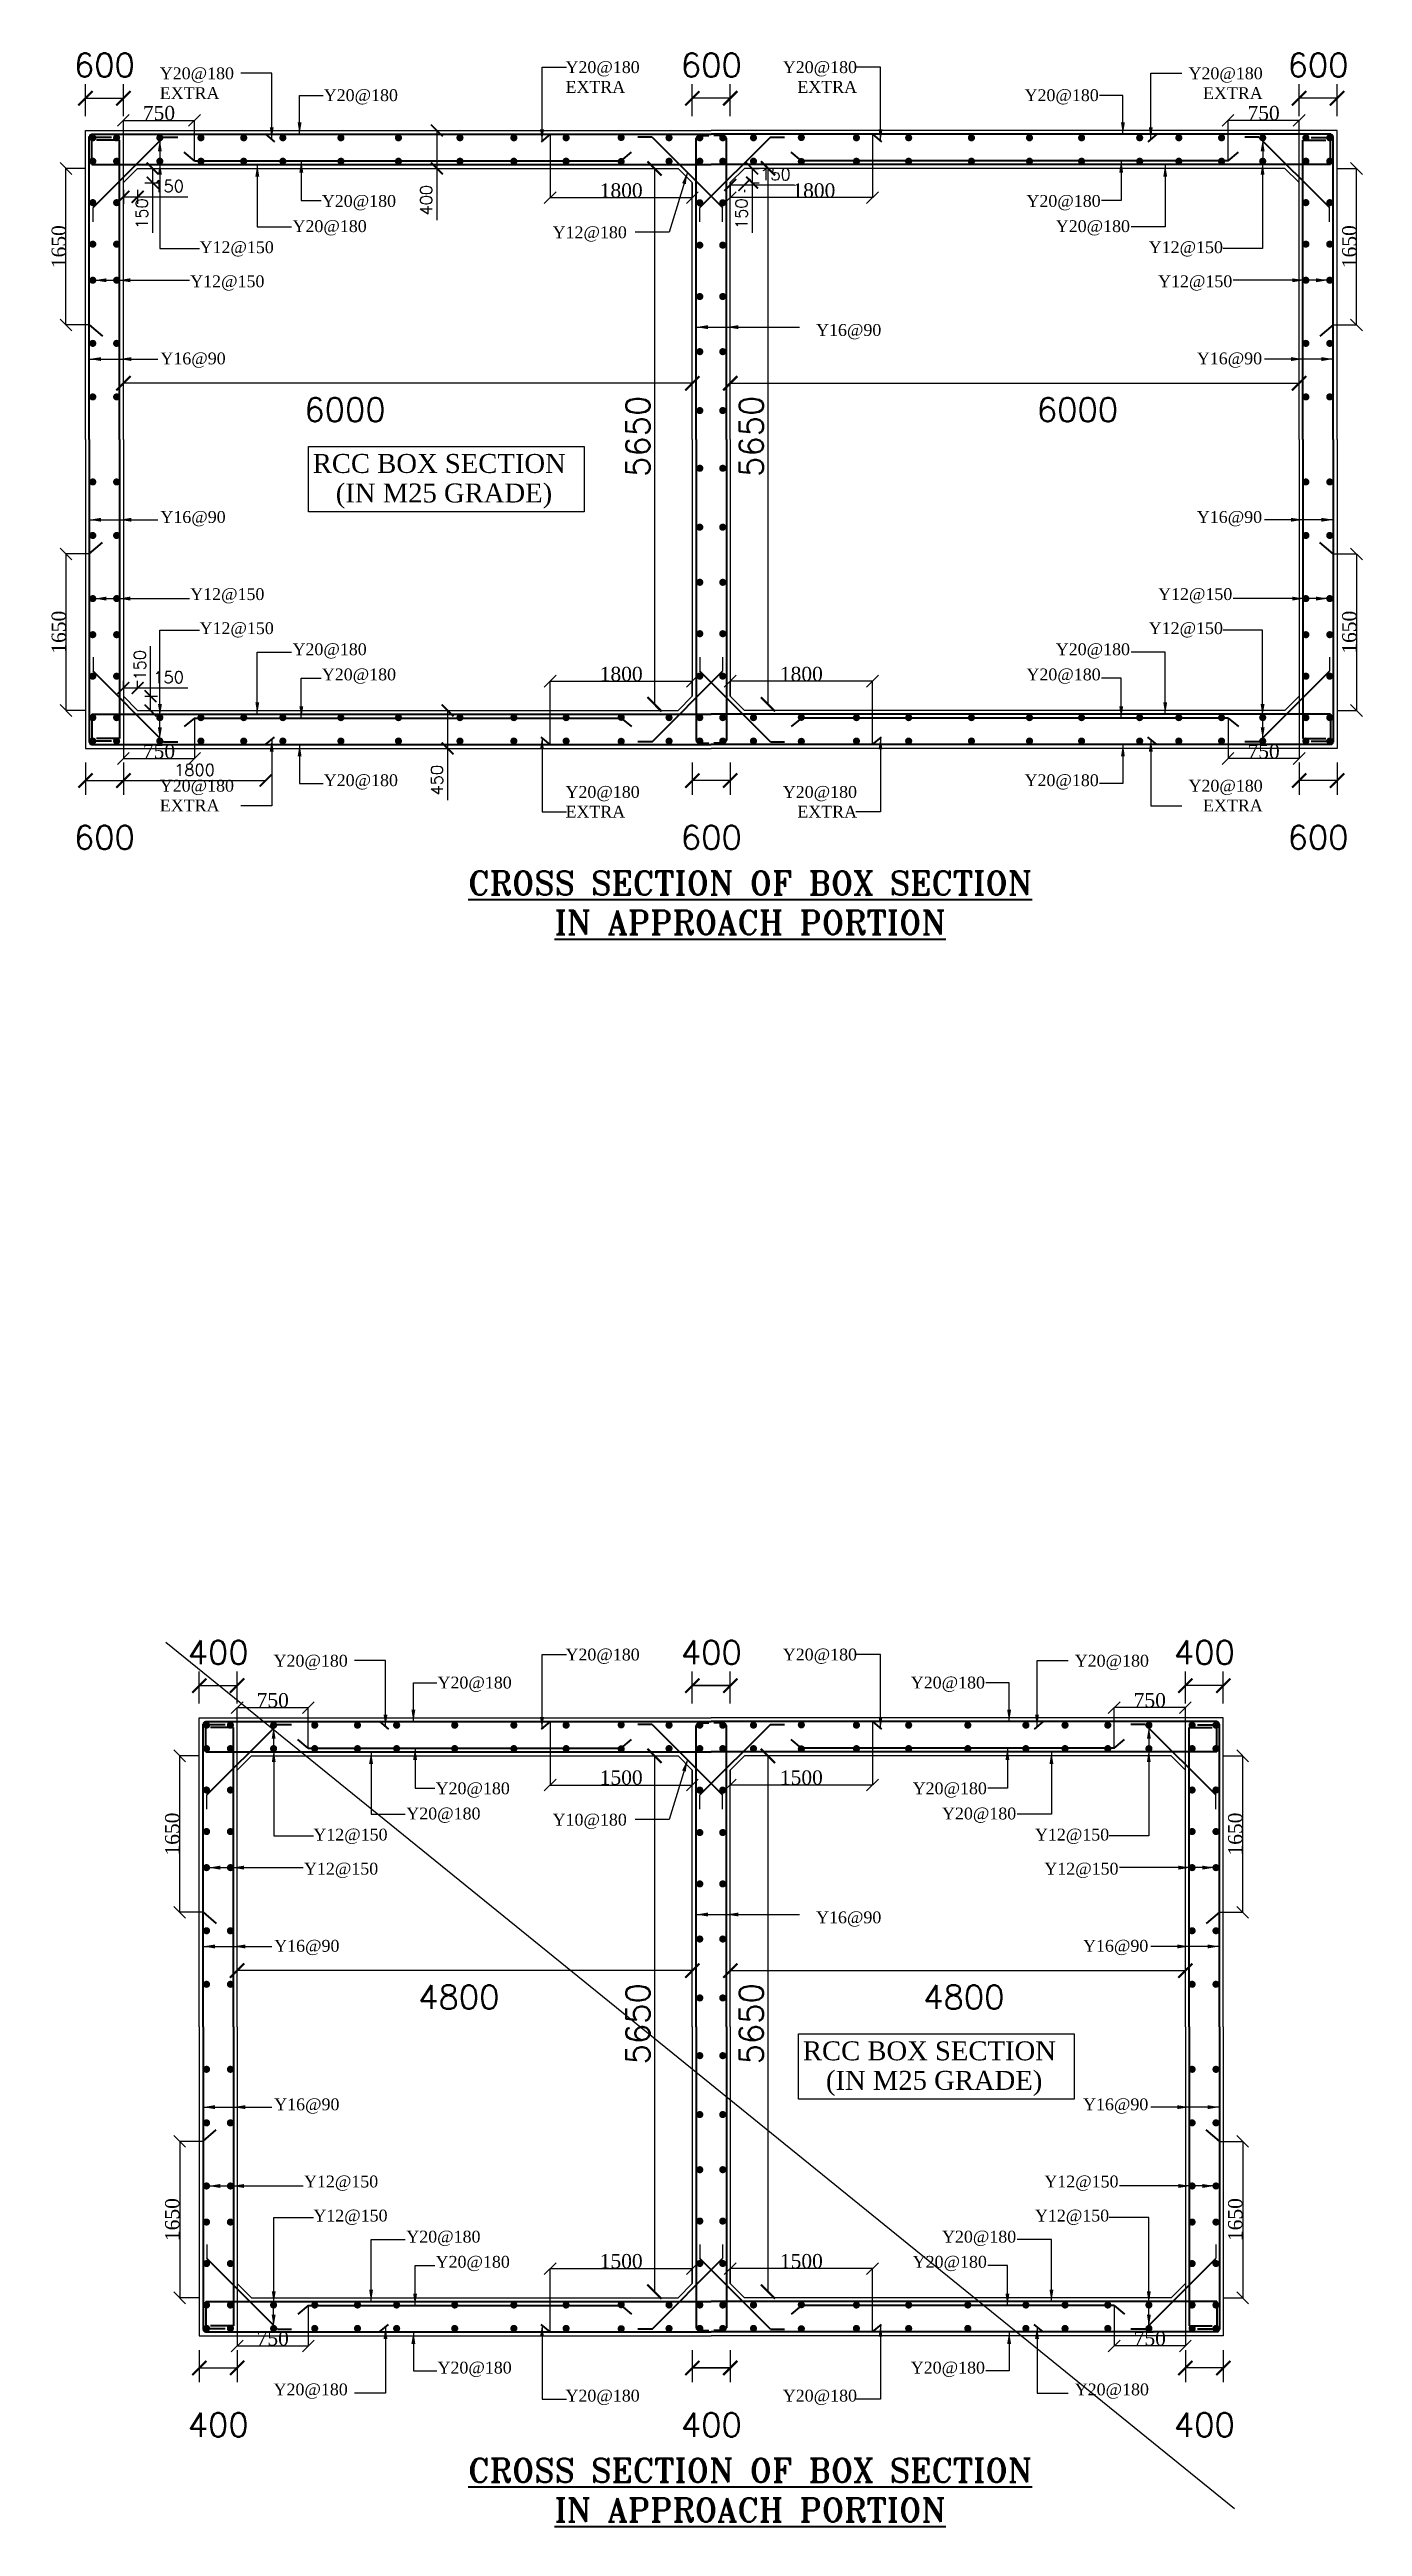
# Model space of a CAD drawing. Header units: inches. Extents: x -400915 to 515323, y 79868 to 577806.
# Drawn here: x 148218 to 162065, y 265193 to 291309 of the extents above; entities that cross this region are included whole.
import ezdxf

# ---------------------------------------------------------------- set-up
doc = ezdxf.new("R2010")
doc.units = ezdxf.units.IN
doc.header["$LTSCALE"] = 0.315
doc.header["$MEASUREMENT"] = 0
doc.layers.get('0').update_dxf_attribs({"color": 9})
for name, color, linetype, lineweight in [('crass barrier', 1, 'Continuous', 20), ('RFC', 4, 'Continuous', 40), ('STRUC', 2, 'Continuous', 20), ('TXC', 7, 'Continuous', 40)]:
    doc.layers.add(name, color=color, linetype=linetype, lineweight=lineweight)
for name, color, linetype in [('rec', 7, 'Continuous'), ('stru', 2, 'Continuous'), ('TEXT', 3, 'Continuous')]:
    doc.layers.add(name, color=color, linetype=linetype)
doc.styles.add('ROMANS', font='ROMANS')
doc.styles.add('ROMANT', font='romant.shx')
doc.styles.get("Standard").update_dxf_attribs({"font": 'romantic.ttf'})
doc.dimstyles.new('75', dxfattribs={"dimscale": 0, "dimtxt": 2.5, "dimasz": 2.5, "dimexe": 1.5, "dimexo": 1.5, "dimgap": 1, "dimtad": 1, "dimdec": 0, "dimzin": 0, "dimdsep": 46, "dimtxsty": 'ROMANS', "dimblk": 'ARCHTICK', "dimcen": -0.75, "dimclrd": 1, "dimclre": 1, "dimclrt": 3, "dimadec": 0, "dimazin": 0, "dimtfac": 1, "dimtdec": 0, "dimtofl": 0, "dimtmove": 0, "dimatfit": 3, "dimfxl": 1, "dimtolj": 1, "dimtzin": 0, "dimarcsym": 0})
doc.dimstyles.new('kri', dxfattribs={"dimtxt": 150, "dimasz": 125, "dimexe": 0.18, "dimexo": 0.0625, "dimgap": 0.09, "dimtad": 1, "dimdec": 0, "dimrnd": 1, "dimzin": 0, "dimdsep": 46, "dimtxsty": 'Standard', "dimblk": 'OBLIQUE', "dimcen": 0.09, "dimclrd": 1, "dimclre": 5, "dimclrt": 3, "dimadec": 0, "dimazin": 0, "dimtfac": 1, "dimtdec": 0, "dimtofl": 0, "dimtmove": 2, "dimatfit": 3, "dimfxl": 1, "dimtolj": 1, "dimtzin": 0, "dimarcsym": 0})

msp = doc.modelspace()

# ---------------------------------------------------------------- texts
at = {"layer": 'stru'}
for s, p in [('RCC BOX SECTION', (150993.9, 286844.4)), ('(IN M25 GRADE)', (151237, 286533)), ('RCC BOX SECTION', (156163.1, 270107.5)), ('(IN M25 GRADE)', (156406.2, 269796.1))]:
    msp.add_text(s, height=200, dxfattribs=at).set_placement(p)
at = {"layer": 'TEXT', "ltscale": 0.5, "char_height": 125, "width": 2082.087}
for s, insert, attachment_point in [('Y20@180\\PEXTRA', (149381, 291120.1), 1), ('Y20@180\\PEXTRA', (153659.9, 291185.5), 1), ('Y20@180\\PEXTRA', (156733.9, 291185.5), 3), ('Y20@180\\PEXTRA ', (161012.8, 291120.1), 3), ('Y20@180', (151110.2, 290889.9), 1), ('Y20@180', (159283.6, 290889.9), 3), ('Y20@180', (151090.1, 289774.6), 1), ('Y20@180', (159303.6, 289774.6), 3), ('Y20@180', (150780.9, 289509.1), 1), ('Y12@180', (153524, 289444.3), 1), ('Y20@180', (159612.9, 289509.1), 3), ('Y12@150', (149800.6, 289286.9), 1), ('Y12@150', (160593.2, 289286.9), 3), ('Y12@150', (149701.8, 288927.6), 1), ('Y12@150', (160692, 288927.6), 3), ('Y16@90', (156990.4, 288414.2), 3), ('Y16@90', (149387.6, 288114.3), 1), ('Y16@90', (161006.2, 288114.3), 3), ('Y16@90', (149387.6, 286281.3), 7), ('Y16@90', (161006.2, 286281.3), 9), ('Y12@150', (149701.8, 285468), 7), ('Y12@150', (160692, 285468), 9), ('Y12@150', (149800.6, 285108.7), 7), ('Y12@150', (160593.2, 285108.7), 9), ('Y20@180', (150780.9, 284886.5), 7), ('Y20@180', (159612.9, 284886.5), 9), ('Y20@180', (151090.1, 284621), 7), ('Y20@180', (159303.6, 284621), 9), ('Y20@180', (151110.2, 283505.7), 7), ('Y20@180', (159283.6, 283505.7), 9), ('Y20@180\\PEXTRA', (149381, 283275.5), 7), ('Y20@180\\PEXTRA', (153659.9, 283210.1), 7), ('Y20@180\\PEXTRA', (156733.9, 283210.1), 9), ('Y20@180\\PEXTRA', (161012.8, 283275.5), 9), ('Y20@180', (150581, 274383.1), 1), ('Y20@180', (153659.9, 274448.5), 1), ('Y20@180', (156733.9, 274448.5), 3), ('Y20@180', (159812.8, 274383.1), 3), ('Y20@180', (152310.2, 274152.9), 1), ('Y20@180', (158083.6, 274152.9), 3), ('Y20@180', (152290.1, 273037.6), 1), ('Y20@180', (158103.6, 273037.6), 3), ('Y20@180', (151980.9, 272772.1), 1), ('Y10@180', (153524, 272707.3), 1), ('Y20@180', (158412.9, 272772.1), 3), ('Y12@150', (151000.6, 272549.9), 1), ('Y12@150', (159393.2, 272549.9), 3), ('Y12@150', (150901.8, 272190.6), 1), ('Y12@150', (159492, 272190.6), 3), ('Y16@90', (156990.4, 271677.2), 3), ('Y16@90', (150587.6, 271377.3), 1), ('Y16@90', (159806.2, 271377.3), 3), ('Y16@90', (150587.6, 269544.3), 7), ('Y16@90', (159806.2, 269544.3), 9), ('Y12@150', (150901.8, 268731), 7), ('Y12@150', (159492, 268731), 9), ('Y12@150', (151000.6, 268371.7), 7), ('Y12@150', (159393.2, 268371.7), 9), ('Y20@180', (151980.9, 268149.5), 7), ('Y20@180', (158412.9, 268149.5), 9), ('Y20@180', (152290.1, 267884), 7), ('Y20@180', (158103.6, 267884), 9), ('Y20@180', (152310.2, 266768.7), 7), ('Y20@180', (158083.6, 266768.7), 9), ('Y20@180', (150581, 266538.5), 7), ('Y20@180', (159812.8, 266538.5), 9), ('Y20@180', (153659.9, 266473.1), 7), ('Y20@180', (156733.9, 266473.1), 9)]:
    msp.add_mtext(s, dxfattribs=dict(at, insert=insert, attachment_point=attachment_point))
at = {"layer": 'TXC', "char_height": 250, "width": 11678.465, "attachment_point": 5, "style": 'ROMANT'}
for insert in [(155607.4, 282312.9), (155607.4, 265575.9)]:
    msp.add_mtext('{\\LCROSS SECTION OF BOX SECTION\\PIN APPROACH PORTION}', dxfattribs=dict(at, insert=insert))

# ---------------------------------------------------------------- blocks, each defined once
blk = doc.blocks.new('_ArchTick')
at = {"layer": 'crass barrier', "color": 0, "const_width": 0.15}
blk.add_lwpolyline([(-0.5, -0.5), (0.5, 0.5)], dxfattribs=at)
blk = doc.blocks.new('*D124')
at = {"layer": 'Defpoints', "color": 0, "linetype": 'Continuous', "transparency": 16777216}
for p in [(154598, 290055), (154598, 284405), (154598, 284405)]:
    blk.add_point(p, dxfattribs=at)
at = {"layer": 'STRUC', "color": 1, "linetype": 'Continuous', "lineweight": -2, "transparency": 16777216}
blk.add_line((154598, 290055), (154598, 284405), dxfattribs=at)
at = {"layer": 'STRUC', "color": 1, "linetype": 'Continuous', "lineweight": -2, "transparency": 16777216, "xscale": 150, "yscale": 150, "zscale": 150}
for p, rotation in [((154598, 290055), 90), ((154598, 284405), 270)]:
    blk.add_blockref('_ArchTick', p, dxfattribs=dict(at, rotation=rotation))
at = {"layer": 'STRUC', "color": 3, "linetype": 'Continuous', "transparency": 16777216, "insert": (154423, 287230), "char_height": 250, "attachment_point": 5, "rotation": 90, "style": 'ROMANS'}
blk.add_mtext('\\A1;5650', dxfattribs=at)
blk = doc.blocks.new('*D125')
at = {"layer": 'Defpoints', "color": 0, "linetype": 'Continuous', "transparency": 16777216}
for p in [(148997, 287790), (148997, 287790), (154997, 287790)]:
    blk.add_point(p, dxfattribs=at)
at = {"layer": 'STRUC', "color": 1, "linetype": 'Continuous', "lineweight": -2, "transparency": 16777216}
blk.add_line((154997, 287790), (148997, 287790), dxfattribs=at)
at = {"layer": 'STRUC', "color": 1, "linetype": 'Continuous', "lineweight": -2, "transparency": 16777216, "xscale": 150, "yscale": 150, "zscale": 150, "rotation": 180}
blk.add_blockref('_ArchTick', (148997, 287790), dxfattribs=at)
at = {"layer": 'STRUC', "color": 1, "linetype": 'Continuous', "lineweight": -2, "transparency": 16777216, "xscale": 150, "yscale": 150, "zscale": 150}
blk.add_blockref('_ArchTick', (154997, 287790), dxfattribs=at)
at = {"layer": 'STRUC', "color": 3, "linetype": 'Continuous', "transparency": 16777216, "insert": (151334, 287511), "char_height": 250, "attachment_point": 5, "style": 'ROMANS'}
blk.add_mtext('\\A1;6000', dxfattribs=at)
blk = doc.blocks.new('*D126')
at = {"layer": 'Defpoints', "color": 0, "linetype": 'Continuous', "transparency": 16777216}
for p in [(148997, 290795), (148597, 290455), (148997, 290455)]:
    blk.add_point(p, dxfattribs=at)
at = {"layer": 'STRUC', "color": 1, "linetype": 'Continuous', "lineweight": -2, "transparency": 16777216}
for p, q in [((148597, 290605), (148597, 290945)), ((148997, 290605), (148997, 290945)), ((148597, 290795), (148997, 290795))]:
    blk.add_line(p, q, dxfattribs=at)
at = {"layer": 'STRUC', "color": 1, "linetype": 'Continuous', "lineweight": -2, "transparency": 16777216, "xscale": 150, "yscale": 150, "zscale": 150, "rotation": 180}
blk.add_blockref('_ArchTick', (148597, 290795), dxfattribs=at)
at = {"layer": 'STRUC', "color": 1, "linetype": 'Continuous', "lineweight": -2, "transparency": 16777216, "xscale": 150, "yscale": 150, "zscale": 150}
blk.add_blockref('_ArchTick', (148997, 290795), dxfattribs=at)
at = {"layer": 'STRUC', "color": 3, "linetype": 'Continuous', "transparency": 16777216, "insert": (148797, 291145), "char_height": 250, "attachment_point": 5, "style": 'ROMANS'}
blk.add_mtext('\\A1;600', dxfattribs=at)
blk = doc.blocks.new('_Oblique')
at = {"color": 0, "linetype": 'ByBlock', "lineweight": -2}
blk.add_line((-0.5, -0.5), (0.5, 0.5), dxfattribs=at)
blk = doc.blocks.new('*D127')
at = {"layer": 'Defpoints', "color": 0, "ltscale": 0.5, "transparency": 16777216}
for p in [(153497, 290415), (154997, 289905), (154997, 289747)]:
    blk.add_point(p, dxfattribs=at)
at = {"layer": 'rec', "color": 5, "lineweight": -2, "ltscale": 0.5, "transparency": 16777216}
for p, q in [((153497, 290415), (153497, 289747)), ((154997, 289905), (154997, 289747))]:
    blk.add_line(p, q, dxfattribs=at)
at = {"layer": 'rec', "color": 1, "lineweight": -2, "ltscale": 0.5, "transparency": 16777216}
blk.add_line((153497, 289747), (154997, 289747), dxfattribs=at)
at = {"layer": 'rec', "color": 1, "lineweight": -2, "ltscale": 0.5, "transparency": 16777216, "xscale": 125, "yscale": 125, "zscale": 125, "rotation": 180}
blk.add_blockref('_Oblique', (153497, 289747), dxfattribs=at)
at = {"layer": 'rec', "color": 1, "lineweight": -2, "ltscale": 0.5, "transparency": 16777216, "xscale": 125, "yscale": 125, "zscale": 125}
blk.add_blockref('_Oblique', (154997, 289747), dxfattribs=at)
at = {"layer": 'rec', "color": 3, "ltscale": 0.5, "transparency": 16777216, "insert": (154247, 289822), "char_height": 150, "attachment_point": 5}
blk.add_mtext('\\A1;1800', dxfattribs=at)
blk = doc.blocks.new('*D128')
at = {"layer": 'Defpoints', "color": 0, "ltscale": 0.5, "transparency": 16777216}
for p in [(149747, 290562), (148997, 289905), (149747, 290135)]:
    blk.add_point(p, dxfattribs=at)
at = {"layer": 'rec', "color": 5, "lineweight": -2, "ltscale": 0.5, "transparency": 16777216}
for p, q in [((148997, 289905), (148997, 290563)), ((149747, 290135), (149747, 290563))]:
    blk.add_line(p, q, dxfattribs=at)
at = {"layer": 'rec', "color": 1, "lineweight": -2, "ltscale": 0.5, "transparency": 16777216}
blk.add_line((148997, 290562), (149747, 290562), dxfattribs=at)
at = {"layer": 'rec', "color": 1, "lineweight": -2, "ltscale": 0.5, "transparency": 16777216, "xscale": 125, "yscale": 125, "zscale": 125, "rotation": 180}
blk.add_blockref('_Oblique', (148997, 290562), dxfattribs=at)
at = {"layer": 'rec', "color": 1, "lineweight": -2, "ltscale": 0.5, "transparency": 16777216, "xscale": 125, "yscale": 125, "zscale": 125}
blk.add_blockref('_Oblique', (149747, 290562), dxfattribs=at)
at = {"layer": 'rec', "color": 3, "ltscale": 0.5, "transparency": 16777216, "insert": (149372, 290638), "char_height": 150, "attachment_point": 5}
blk.add_mtext('\\A1;750', dxfattribs=at)
blk = doc.blocks.new('*D129')
at = {"layer": 'Defpoints', "color": 0, "ltscale": 0.5, "transparency": 16777216}
for p in [(148391, 290055), (148597, 290055), (148637, 288405)]:
    blk.add_point(p, dxfattribs=at)
at = {"layer": 'rec', "color": 5, "lineweight": -2, "ltscale": 0.5, "transparency": 16777216}
for p, q in [((148597, 290055), (148391, 290055)), ((148637, 288405), (148391, 288405))]:
    blk.add_line(p, q, dxfattribs=at)
at = {"layer": 'rec', "color": 1, "lineweight": -2, "ltscale": 0.5, "transparency": 16777216}
blk.add_line((148391, 288405), (148391, 290055), dxfattribs=at)
at = {"layer": 'rec', "color": 1, "lineweight": -2, "ltscale": 0.5, "transparency": 16777216, "xscale": 125, "yscale": 125, "zscale": 125}
for p, rotation in [((148391, 290055), 90), ((148391, 288405), 270)]:
    blk.add_blockref('_Oblique', p, dxfattribs=dict(at, rotation=rotation))
at = {"layer": 'rec', "color": 3, "ltscale": 0.5, "transparency": 16777216, "insert": (148316, 289230), "char_height": 150, "attachment_point": 5, "rotation": 90}
blk.add_mtext('\\A1;1650', dxfattribs=at)
blk = doc.blocks.new('*D131')
at = {"layer": 'Defpoints', "color": 0, "linetype": 'Continuous', "transparency": 16777216}
for p in [(155795, 290055), (155795, 284405), (155795, 284405)]:
    blk.add_point(p, dxfattribs=at)
at = {"layer": 'STRUC', "color": 1, "linetype": 'Continuous', "lineweight": -2, "transparency": 16777216}
blk.add_line((155795, 290055), (155795, 284405), dxfattribs=at)
at = {"layer": 'STRUC', "color": 1, "linetype": 'Continuous', "lineweight": -2, "transparency": 16777216, "xscale": 150, "yscale": 150, "zscale": 150}
for p, rotation in [((155795, 290055), 90), ((155795, 284405), 270)]:
    blk.add_blockref('_ArchTick', p, dxfattribs=dict(at, rotation=rotation))
at = {"layer": 'STRUC', "color": 3, "linetype": 'Continuous', "transparency": 16777216, "insert": (155620, 287230), "char_height": 250, "attachment_point": 5, "rotation": 90, "style": 'ROMANS'}
blk.add_mtext('\\A1;5650', dxfattribs=at)
blk = doc.blocks.new('*D132')
at = {"layer": 'Defpoints', "color": 0, "linetype": 'Continuous', "transparency": 16777216}
for p in [(155397, 287790), (161397, 287790), (161397, 287790)]:
    blk.add_point(p, dxfattribs=at)
at = {"layer": 'STRUC', "color": 1, "linetype": 'Continuous', "lineweight": -2, "transparency": 16777216}
blk.add_line((155397, 287790), (161397, 287790), dxfattribs=at)
at = {"layer": 'STRUC', "color": 1, "linetype": 'Continuous', "lineweight": -2, "transparency": 16777216, "xscale": 150, "yscale": 150, "zscale": 150, "rotation": 180}
blk.add_blockref('_ArchTick', (155397, 287790), dxfattribs=at)
at = {"layer": 'STRUC', "color": 1, "linetype": 'Continuous', "lineweight": -2, "transparency": 16777216, "xscale": 150, "yscale": 150, "zscale": 150}
blk.add_blockref('_ArchTick', (161397, 287790), dxfattribs=at)
at = {"layer": 'STRUC', "color": 3, "linetype": 'Continuous', "transparency": 16777216, "insert": (159060, 287511), "char_height": 250, "attachment_point": 5, "style": 'ROMANS'}
blk.add_mtext('\\A1;6000', dxfattribs=at)
blk = doc.blocks.new('*D136')
at = {"layer": 'Defpoints', "color": 0, "linetype": 'Continuous', "transparency": 16777216}
for p in [(161397, 290795), (161397, 290455), (161797, 290455)]:
    blk.add_point(p, dxfattribs=at)
at = {"layer": 'STRUC', "color": 1, "linetype": 'Continuous', "lineweight": -2, "transparency": 16777216}
for p, q in [((161397, 290605), (161397, 290945)), ((161797, 290605), (161797, 290945)), ((161797, 290795), (161397, 290795))]:
    blk.add_line(p, q, dxfattribs=at)
at = {"layer": 'STRUC', "color": 1, "linetype": 'Continuous', "lineweight": -2, "transparency": 16777216, "xscale": 150, "yscale": 150, "zscale": 150, "rotation": 180}
blk.add_blockref('_ArchTick', (161397, 290795), dxfattribs=at)
at = {"layer": 'STRUC', "color": 1, "linetype": 'Continuous', "lineweight": -2, "transparency": 16777216, "xscale": 150, "yscale": 150, "zscale": 150}
blk.add_blockref('_ArchTick', (161797, 290795), dxfattribs=at)
at = {"layer": 'STRUC', "color": 3, "linetype": 'Continuous', "transparency": 16777216, "insert": (161597, 291145), "char_height": 250, "attachment_point": 5, "style": 'ROMANS'}
blk.add_mtext('\\A1;600', dxfattribs=at)
blk = doc.blocks.new('*D133')
at = {"layer": 'Defpoints', "color": 0, "linetype": 'Continuous', "transparency": 16777216}
for p in [(154997, 290795), (154997, 290455), (155397, 290455)]:
    blk.add_point(p, dxfattribs=at)
at = {"layer": 'STRUC', "color": 1, "linetype": 'Continuous', "lineweight": -2, "transparency": 16777216}
for p, q in [((154997, 290605), (154997, 290945)), ((155397, 290605), (155397, 290945)), ((155397, 290795), (154997, 290795))]:
    blk.add_line(p, q, dxfattribs=at)
at = {"layer": 'STRUC', "color": 1, "linetype": 'Continuous', "lineweight": -2, "transparency": 16777216, "xscale": 150, "yscale": 150, "zscale": 150, "rotation": 180}
blk.add_blockref('_ArchTick', (154997, 290795), dxfattribs=at)
at = {"layer": 'STRUC', "color": 1, "linetype": 'Continuous', "lineweight": -2, "transparency": 16777216, "xscale": 150, "yscale": 150, "zscale": 150}
blk.add_blockref('_ArchTick', (155397, 290795), dxfattribs=at)
at = {"layer": 'STRUC', "color": 3, "linetype": 'Continuous', "transparency": 16777216, "insert": (155197, 291145), "char_height": 250, "attachment_point": 5, "style": 'ROMANS'}
blk.add_mtext('\\A1;600', dxfattribs=at)
blk = doc.blocks.new('*D134')
at = {"layer": 'Defpoints', "color": 0, "ltscale": 0.5, "transparency": 16777216}
for p in [(156897, 290415), (155397, 289905), (155397, 289747)]:
    blk.add_point(p, dxfattribs=at)
at = {"layer": 'rec', "color": 5, "lineweight": -2, "ltscale": 0.5, "transparency": 16777216}
for p, q in [((156897, 290415), (156897, 289747)), ((155397, 289905), (155397, 289747))]:
    blk.add_line(p, q, dxfattribs=at)
at = {"layer": 'rec', "color": 1, "lineweight": -2, "ltscale": 0.5, "transparency": 16777216}
blk.add_line((156897, 289747), (155397, 289747), dxfattribs=at)
at = {"layer": 'rec', "color": 1, "lineweight": -2, "ltscale": 0.5, "transparency": 16777216, "xscale": 125, "yscale": 125, "zscale": 125, "rotation": 180}
blk.add_blockref('_Oblique', (155397, 289747), dxfattribs=at)
at = {"layer": 'rec', "color": 1, "lineweight": -2, "ltscale": 0.5, "transparency": 16777216, "xscale": 125, "yscale": 125, "zscale": 125}
blk.add_blockref('_Oblique', (156897, 289747), dxfattribs=at)
at = {"layer": 'rec', "color": 3, "ltscale": 0.5, "transparency": 16777216, "insert": (156279, 289822), "char_height": 150, "attachment_point": 5}
blk.add_mtext('\\A1;1800', dxfattribs=at)
blk = doc.blocks.new('*D135')
at = {"layer": 'Defpoints', "color": 0, "ltscale": 0.5, "transparency": 16777216}
for p in [(160647, 290562), (160647, 290135), (161397, 289905)]:
    blk.add_point(p, dxfattribs=at)
at = {"layer": 'rec', "color": 5, "lineweight": -2, "ltscale": 0.5, "transparency": 16777216}
for p, q in [((160647, 290135), (160647, 290563)), ((161397, 289905), (161397, 290563))]:
    blk.add_line(p, q, dxfattribs=at)
at = {"layer": 'rec', "color": 1, "lineweight": -2, "ltscale": 0.5, "transparency": 16777216}
blk.add_line((161397, 290562), (160647, 290562), dxfattribs=at)
at = {"layer": 'rec', "color": 1, "lineweight": -2, "ltscale": 0.5, "transparency": 16777216, "xscale": 125, "yscale": 125, "zscale": 125, "rotation": 180}
blk.add_blockref('_Oblique', (160647, 290562), dxfattribs=at)
at = {"layer": 'rec', "color": 1, "lineweight": -2, "ltscale": 0.5, "transparency": 16777216, "xscale": 125, "yscale": 125, "zscale": 125}
blk.add_blockref('_Oblique', (161397, 290562), dxfattribs=at)
at = {"layer": 'rec', "color": 3, "ltscale": 0.5, "transparency": 16777216, "insert": (161022, 290638), "char_height": 150, "attachment_point": 5}
blk.add_mtext('\\A1;750', dxfattribs=at)
blk = doc.blocks.new('*D130')
at = {"layer": 'Defpoints', "color": 0, "ltscale": 0.5, "transparency": 16777216}
for p in [(161797, 290055), (162002, 290055), (161757, 288405)]:
    blk.add_point(p, dxfattribs=at)
at = {"layer": 'rec', "color": 5, "lineweight": -2, "ltscale": 0.5, "transparency": 16777216}
for p, q in [((161797, 290055), (162003, 290055)), ((161757, 288405), (162003, 288405))]:
    blk.add_line(p, q, dxfattribs=at)
at = {"layer": 'rec', "color": 1, "lineweight": -2, "ltscale": 0.5, "transparency": 16777216}
blk.add_line((162002, 288405), (162002, 290055), dxfattribs=at)
at = {"layer": 'rec', "color": 1, "lineweight": -2, "ltscale": 0.5, "transparency": 16777216, "xscale": 125, "yscale": 125, "zscale": 125}
for p, rotation in [((162002, 290055), 90), ((162002, 288405), 270)]:
    blk.add_blockref('_Oblique', p, dxfattribs=dict(at, rotation=rotation))
at = {"layer": 'rec', "color": 3, "ltscale": 0.5, "transparency": 16777216, "insert": (161927, 289230), "char_height": 150, "attachment_point": 5, "rotation": 90}
blk.add_mtext('\\A1;1650', dxfattribs=at)
blk = doc.blocks.new('*D145')
at = {"layer": 'Defpoints', "color": 0, "linetype": 'Continuous', "transparency": 16777216}
for p in [(148597, 283940), (148997, 283940), (148997, 283601)]:
    blk.add_point(p, dxfattribs=at)
at = {"layer": 'STRUC', "color": 1, "linetype": 'Continuous', "lineweight": -2, "transparency": 16777216}
for p, q in [((148597, 283790), (148597, 283451)), ((148997, 283790), (148997, 283451)), ((148597, 283601), (148997, 283601))]:
    blk.add_line(p, q, dxfattribs=at)
at = {"layer": 'STRUC', "color": 1, "linetype": 'Continuous', "lineweight": -2, "transparency": 16777216, "xscale": 150, "yscale": 150, "zscale": 150, "rotation": 180}
blk.add_blockref('_ArchTick', (148597, 283601), dxfattribs=at)
at = {"layer": 'STRUC', "color": 1, "linetype": 'Continuous', "lineweight": -2, "transparency": 16777216, "xscale": 150, "yscale": 150, "zscale": 150}
blk.add_blockref('_ArchTick', (148997, 283601), dxfattribs=at)
at = {"layer": 'STRUC', "color": 3, "linetype": 'Continuous', "transparency": 16777216, "insert": (148797, 283001), "char_height": 250, "attachment_point": 5, "style": 'ROMANS'}
blk.add_mtext('\\A1;600', dxfattribs=at)
blk = doc.blocks.new('*D140')
at = {"layer": 'Defpoints', "color": 0, "ltscale": 0.5, "transparency": 16777216}
for p in [(154997, 284648), (154997, 284490), (153497, 283980)]:
    blk.add_point(p, dxfattribs=at)
at = {"layer": 'rec', "color": 5, "lineweight": -2, "ltscale": 0.5, "transparency": 16777216}
for p, q in [((153497, 283980), (153497, 284649)), ((154997, 284490), (154997, 284649))]:
    blk.add_line(p, q, dxfattribs=at)
at = {"layer": 'rec', "color": 1, "lineweight": -2, "ltscale": 0.5, "transparency": 16777216}
blk.add_line((153497, 284648), (154997, 284648), dxfattribs=at)
at = {"layer": 'rec', "color": 1, "lineweight": -2, "ltscale": 0.5, "transparency": 16777216, "xscale": 125, "yscale": 125, "zscale": 125, "rotation": 180}
blk.add_blockref('_Oblique', (153497, 284648), dxfattribs=at)
at = {"layer": 'rec', "color": 1, "lineweight": -2, "ltscale": 0.5, "transparency": 16777216, "xscale": 125, "yscale": 125, "zscale": 125}
blk.add_blockref('_Oblique', (154997, 284648), dxfattribs=at)
at = {"layer": 'rec', "color": 3, "ltscale": 0.5, "transparency": 16777216, "insert": (154247, 284724), "char_height": 150, "attachment_point": 5}
blk.add_mtext('\\A1;1800', dxfattribs=at)
blk = doc.blocks.new('*D141')
at = {"layer": 'Defpoints', "color": 0, "ltscale": 0.5, "transparency": 16777216}
for p in [(148997, 284490), (149747, 284260), (149747, 283833)]:
    blk.add_point(p, dxfattribs=at)
at = {"layer": 'rec', "color": 5, "lineweight": -2, "ltscale": 0.5, "transparency": 16777216}
for p, q in [((148997, 284490), (148997, 283833)), ((149747, 284260), (149747, 283833))]:
    blk.add_line(p, q, dxfattribs=at)
at = {"layer": 'rec', "color": 1, "lineweight": -2, "ltscale": 0.5, "transparency": 16777216}
blk.add_line((148997, 283833), (149747, 283833), dxfattribs=at)
at = {"layer": 'rec', "color": 1, "lineweight": -2, "ltscale": 0.5, "transparency": 16777216, "xscale": 125, "yscale": 125, "zscale": 125, "rotation": 180}
blk.add_blockref('_Oblique', (148997, 283833), dxfattribs=at)
at = {"layer": 'rec', "color": 1, "lineweight": -2, "ltscale": 0.5, "transparency": 16777216, "xscale": 125, "yscale": 125, "zscale": 125}
blk.add_blockref('_Oblique', (149747, 283833), dxfattribs=at)
at = {"layer": 'rec', "color": 3, "ltscale": 0.5, "transparency": 16777216, "insert": (149372, 283908), "char_height": 150, "attachment_point": 5}
blk.add_mtext('\\A1;750', dxfattribs=at)
blk = doc.blocks.new('*D137')
at = {"layer": 'Defpoints', "color": 0, "ltscale": 0.5, "transparency": 16777216}
for p in [(148637, 285990), (148391, 284340), (148597, 284340)]:
    blk.add_point(p, dxfattribs=at)
at = {"layer": 'rec', "color": 5, "lineweight": -2, "ltscale": 0.5, "transparency": 16777216}
for p, q in [((148637, 285990), (148391, 285990)), ((148597, 284340), (148391, 284340))]:
    blk.add_line(p, q, dxfattribs=at)
at = {"layer": 'rec', "color": 1, "lineweight": -2, "ltscale": 0.5, "transparency": 16777216}
blk.add_line((148391, 285990), (148391, 284340), dxfattribs=at)
at = {"layer": 'rec', "color": 1, "lineweight": -2, "ltscale": 0.5, "transparency": 16777216, "xscale": 125, "yscale": 125, "zscale": 125}
for p, rotation in [((148391, 285990), 90), ((148391, 284340), 270)]:
    blk.add_blockref('_Oblique', p, dxfattribs=dict(at, rotation=rotation))
at = {"layer": 'rec', "color": 3, "ltscale": 0.5, "transparency": 16777216, "insert": (148316, 285165), "char_height": 150, "attachment_point": 5, "rotation": 90}
blk.add_mtext('\\A1;1650', dxfattribs=at)
blk = doc.blocks.new('*D142')
at = {"layer": 'Defpoints', "color": 0, "linetype": 'Continuous', "transparency": 16777216}
for p in [(161397, 283940), (161797, 283940), (161397, 283601)]:
    blk.add_point(p, dxfattribs=at)
at = {"layer": 'STRUC', "color": 1, "linetype": 'Continuous', "lineweight": -2, "transparency": 16777216}
for p, q in [((161397, 283790), (161397, 283451)), ((161797, 283790), (161797, 283451)), ((161797, 283601), (161397, 283601))]:
    blk.add_line(p, q, dxfattribs=at)
at = {"layer": 'STRUC', "color": 1, "linetype": 'Continuous', "lineweight": -2, "transparency": 16777216, "xscale": 150, "yscale": 150, "zscale": 150, "rotation": 180}
blk.add_blockref('_ArchTick', (161397, 283601), dxfattribs=at)
at = {"layer": 'STRUC', "color": 1, "linetype": 'Continuous', "lineweight": -2, "transparency": 16777216, "xscale": 150, "yscale": 150, "zscale": 150}
blk.add_blockref('_ArchTick', (161797, 283601), dxfattribs=at)
at = {"layer": 'STRUC', "color": 3, "linetype": 'Continuous', "transparency": 16777216, "insert": (161597, 283001), "char_height": 250, "attachment_point": 5, "style": 'ROMANS'}
blk.add_mtext('\\A1;600', dxfattribs=at)
blk = doc.blocks.new('*D138')
at = {"layer": 'Defpoints', "color": 0, "linetype": 'Continuous', "transparency": 16777216}
for p in [(154997, 283940), (155397, 283940), (154997, 283601)]:
    blk.add_point(p, dxfattribs=at)
at = {"layer": 'STRUC', "color": 1, "linetype": 'Continuous', "lineweight": -2, "transparency": 16777216}
for p, q in [((154997, 283790), (154997, 283451)), ((155397, 283790), (155397, 283451)), ((155397, 283601), (154997, 283601))]:
    blk.add_line(p, q, dxfattribs=at)
at = {"layer": 'STRUC', "color": 1, "linetype": 'Continuous', "lineweight": -2, "transparency": 16777216, "xscale": 150, "yscale": 150, "zscale": 150, "rotation": 180}
blk.add_blockref('_ArchTick', (154997, 283601), dxfattribs=at)
at = {"layer": 'STRUC', "color": 1, "linetype": 'Continuous', "lineweight": -2, "transparency": 16777216, "xscale": 150, "yscale": 150, "zscale": 150}
blk.add_blockref('_ArchTick', (155397, 283601), dxfattribs=at)
at = {"layer": 'STRUC', "color": 3, "linetype": 'Continuous', "transparency": 16777216, "insert": (155197, 283001), "char_height": 250, "attachment_point": 5, "style": 'ROMANS'}
blk.add_mtext('\\A1;600', dxfattribs=at)
blk = doc.blocks.new('*D143')
at = {"layer": 'Defpoints', "color": 0, "ltscale": 0.5, "transparency": 16777216}
for p in [(155397, 284648), (155397, 284490), (156897, 283980)]:
    blk.add_point(p, dxfattribs=at)
at = {"layer": 'rec', "color": 5, "lineweight": -2, "ltscale": 0.5, "transparency": 16777216}
for p, q in [((155397, 284490), (155397, 284649)), ((156897, 283980), (156897, 284649))]:
    blk.add_line(p, q, dxfattribs=at)
at = {"layer": 'rec', "color": 1, "lineweight": -2, "ltscale": 0.5, "transparency": 16777216}
blk.add_line((156897, 284648), (155397, 284648), dxfattribs=at)
at = {"layer": 'rec', "color": 1, "lineweight": -2, "ltscale": 0.5, "transparency": 16777216, "xscale": 125, "yscale": 125, "zscale": 125, "rotation": 180}
blk.add_blockref('_Oblique', (155397, 284648), dxfattribs=at)
at = {"layer": 'rec', "color": 1, "lineweight": -2, "ltscale": 0.5, "transparency": 16777216, "xscale": 125, "yscale": 125, "zscale": 125}
blk.add_blockref('_Oblique', (156897, 284648), dxfattribs=at)
at = {"layer": 'rec', "color": 3, "ltscale": 0.5, "transparency": 16777216, "insert": (156147, 284724), "char_height": 150, "attachment_point": 5}
blk.add_mtext('\\A1;1800', dxfattribs=at)
blk = doc.blocks.new('*D144')
at = {"layer": 'Defpoints', "color": 0, "ltscale": 0.5, "transparency": 16777216}
for p in [(161397, 284490), (160647, 284260), (160647, 283833)]:
    blk.add_point(p, dxfattribs=at)
at = {"layer": 'rec', "color": 5, "lineweight": -2, "ltscale": 0.5, "transparency": 16777216}
for p, q in [((161397, 284490), (161397, 283833)), ((160647, 284260), (160647, 283833))]:
    blk.add_line(p, q, dxfattribs=at)
at = {"layer": 'rec', "color": 1, "lineweight": -2, "ltscale": 0.5, "transparency": 16777216}
blk.add_line((161397, 283833), (160647, 283833), dxfattribs=at)
at = {"layer": 'rec', "color": 1, "lineweight": -2, "ltscale": 0.5, "transparency": 16777216, "xscale": 125, "yscale": 125, "zscale": 125, "rotation": 180}
blk.add_blockref('_Oblique', (160647, 283833), dxfattribs=at)
at = {"layer": 'rec', "color": 1, "lineweight": -2, "ltscale": 0.5, "transparency": 16777216, "xscale": 125, "yscale": 125, "zscale": 125}
blk.add_blockref('_Oblique', (161397, 283833), dxfattribs=at)
at = {"layer": 'rec', "color": 3, "ltscale": 0.5, "transparency": 16777216, "insert": (161022, 283908), "char_height": 150, "attachment_point": 5}
blk.add_mtext('\\A1;750', dxfattribs=at)
blk = doc.blocks.new('*D139')
at = {"layer": 'Defpoints', "color": 0, "ltscale": 0.5, "transparency": 16777216}
for p in [(161757, 285990), (161797, 284340), (162002, 284340)]:
    blk.add_point(p, dxfattribs=at)
at = {"layer": 'rec', "color": 5, "lineweight": -2, "ltscale": 0.5, "transparency": 16777216}
for p, q in [((161757, 285990), (162003, 285990)), ((161797, 284340), (162003, 284340))]:
    blk.add_line(p, q, dxfattribs=at)
at = {"layer": 'rec', "color": 1, "lineweight": -2, "ltscale": 0.5, "transparency": 16777216}
blk.add_line((162002, 285990), (162002, 284340), dxfattribs=at)
at = {"layer": 'rec', "color": 1, "lineweight": -2, "ltscale": 0.5, "transparency": 16777216, "xscale": 125, "yscale": 125, "zscale": 125}
for p, rotation in [((162002, 285990), 90), ((162002, 284340), 270)]:
    blk.add_blockref('_Oblique', p, dxfattribs=dict(at, rotation=rotation))
at = {"layer": 'rec', "color": 3, "ltscale": 0.5, "transparency": 16777216, "insert": (161927, 285165), "char_height": 150, "attachment_point": 5, "rotation": 90}
blk.add_mtext('\\A1;1650', dxfattribs=at)
blk = doc.blocks.new('*D165')
at = {"layer": 'Defpoints', "color": 0, "linetype": 'Continuous', "transparency": 16777216}
for p in [(154598, 273318), (154598, 267668), (154598, 267668)]:
    blk.add_point(p, dxfattribs=at)
at = {"layer": 'STRUC', "color": 1, "linetype": 'Continuous', "lineweight": -2, "transparency": 16777216}
blk.add_line((154598, 273318), (154598, 267668), dxfattribs=at)
at = {"layer": 'STRUC', "color": 1, "linetype": 'Continuous', "lineweight": -2, "transparency": 16777216, "xscale": 150, "yscale": 150, "zscale": 150}
for p, rotation in [((154598, 273318), 90), ((154598, 267668), 270)]:
    blk.add_blockref('_ArchTick', p, dxfattribs=dict(at, rotation=rotation))
at = {"layer": 'STRUC', "color": 3, "linetype": 'Continuous', "transparency": 16777216, "insert": (154423, 270493), "char_height": 250, "attachment_point": 5, "rotation": 90, "style": 'ROMANS'}
blk.add_mtext('\\A1;5650', dxfattribs=at)
blk = doc.blocks.new('*D166')
at = {"layer": 'Defpoints', "color": 0, "linetype": 'Continuous', "transparency": 16777216}
for p in [(150197, 271053), (150197, 271053), (154997, 271053)]:
    blk.add_point(p, dxfattribs=at)
at = {"layer": 'STRUC', "color": 1, "linetype": 'Continuous', "lineweight": -2, "transparency": 16777216}
blk.add_line((154997, 271053), (150197, 271053), dxfattribs=at)
at = {"layer": 'STRUC', "color": 1, "linetype": 'Continuous', "lineweight": -2, "transparency": 16777216, "xscale": 150, "yscale": 150, "zscale": 150, "rotation": 180}
blk.add_blockref('_ArchTick', (150197, 271053), dxfattribs=at)
at = {"layer": 'STRUC', "color": 1, "linetype": 'Continuous', "lineweight": -2, "transparency": 16777216, "xscale": 150, "yscale": 150, "zscale": 150}
blk.add_blockref('_ArchTick', (154997, 271053), dxfattribs=at)
at = {"layer": 'STRUC', "color": 3, "linetype": 'Continuous', "transparency": 16777216, "insert": (152534, 270774), "char_height": 250, "attachment_point": 5, "style": 'ROMANS'}
blk.add_mtext('\\A1;4800', dxfattribs=at)
blk = doc.blocks.new('*D177')
at = {"layer": 'Defpoints', "color": 0, "linetype": 'Continuous', "transparency": 16777216}
for p in [(150197, 274058), (149797, 273718), (150197, 273718)]:
    blk.add_point(p, dxfattribs=at)
at = {"layer": 'STRUC', "color": 1, "linetype": 'Continuous', "lineweight": -2, "transparency": 16777216}
for p, q in [((149797, 273868), (149797, 274208)), ((149797, 274058), (150197, 274058)), ((150197, 273868), (150197, 274208))]:
    blk.add_line(p, q, dxfattribs=at)
at = {"layer": 'STRUC', "color": 1, "linetype": 'Continuous', "lineweight": -2, "transparency": 16777216, "xscale": 150, "yscale": 150, "zscale": 150, "rotation": 180}
blk.add_blockref('_ArchTick', (149797, 274058), dxfattribs=at)
at = {"layer": 'STRUC', "color": 1, "linetype": 'Continuous', "lineweight": -2, "transparency": 16777216, "xscale": 150, "yscale": 150, "zscale": 150}
blk.add_blockref('_ArchTick', (150197, 274058), dxfattribs=at)
at = {"layer": 'STRUC', "color": 3, "linetype": 'Continuous', "transparency": 16777216, "insert": (149997, 274408), "char_height": 250, "attachment_point": 5, "style": 'ROMANS'}
blk.add_mtext('\\A1;400', dxfattribs=at)
blk = doc.blocks.new('*D167')
at = {"layer": 'Defpoints', "color": 0, "linetype": 'Continuous', "transparency": 16777216}
for p in [(155397, 274058), (154997, 273718), (155397, 273718)]:
    blk.add_point(p, dxfattribs=at)
at = {"layer": 'STRUC', "color": 1, "linetype": 'Continuous', "lineweight": -2, "transparency": 16777216}
for p, q in [((154997, 273868), (154997, 274208)), ((154997, 274058), (155397, 274058)), ((155397, 273868), (155397, 274208))]:
    blk.add_line(p, q, dxfattribs=at)
at = {"layer": 'STRUC', "color": 1, "linetype": 'Continuous', "lineweight": -2, "transparency": 16777216, "xscale": 150, "yscale": 150, "zscale": 150, "rotation": 180}
blk.add_blockref('_ArchTick', (154997, 274058), dxfattribs=at)
at = {"layer": 'STRUC', "color": 1, "linetype": 'Continuous', "lineweight": -2, "transparency": 16777216, "xscale": 150, "yscale": 150, "zscale": 150}
blk.add_blockref('_ArchTick', (155397, 274058), dxfattribs=at)
at = {"layer": 'STRUC', "color": 3, "linetype": 'Continuous', "transparency": 16777216, "insert": (155197, 274408), "char_height": 250, "attachment_point": 5, "style": 'ROMANS'}
blk.add_mtext('\\A1;400', dxfattribs=at)
blk = doc.blocks.new('*D178')
at = {"layer": 'Defpoints', "color": 0, "ltscale": 0.5, "transparency": 16777216}
for p in [(153497, 273678), (154997, 273168), (154997, 273010)]:
    blk.add_point(p, dxfattribs=at)
at = {"layer": 'rec', "color": 5, "lineweight": -2, "ltscale": 0.5, "transparency": 16777216}
for p, q in [((153497, 273678), (153497, 273010)), ((154997, 273168), (154997, 273010))]:
    blk.add_line(p, q, dxfattribs=at)
at = {"layer": 'rec', "color": 1, "lineweight": -2, "ltscale": 0.5, "transparency": 16777216}
blk.add_line((153497, 273010), (154997, 273010), dxfattribs=at)
at = {"layer": 'rec', "color": 1, "lineweight": -2, "ltscale": 0.5, "transparency": 16777216, "xscale": 125, "yscale": 125, "zscale": 125, "rotation": 180}
blk.add_blockref('_Oblique', (153497, 273010), dxfattribs=at)
at = {"layer": 'rec', "color": 1, "lineweight": -2, "ltscale": 0.5, "transparency": 16777216, "xscale": 125, "yscale": 125, "zscale": 125}
blk.add_blockref('_Oblique', (154997, 273010), dxfattribs=at)
at = {"layer": 'rec', "color": 3, "ltscale": 0.5, "transparency": 16777216, "insert": (154247, 273088), "char_height": 150, "attachment_point": 5}
blk.add_mtext('\\A1;1500', dxfattribs=at)
blk = doc.blocks.new('*D179')
at = {"layer": 'Defpoints', "color": 0, "ltscale": 0.5, "transparency": 16777216}
for p in [(150947, 273826), (150947, 273398), (150197, 273168)]:
    blk.add_point(p, dxfattribs=at)
at = {"layer": 'rec', "color": 5, "lineweight": -2, "ltscale": 0.5, "transparency": 16777216}
for p, q in [((150197, 273168), (150197, 273826)), ((150947, 273398), (150947, 273826))]:
    blk.add_line(p, q, dxfattribs=at)
at = {"layer": 'rec', "color": 1, "lineweight": -2, "ltscale": 0.5, "transparency": 16777216}
blk.add_line((150197, 273826), (150947, 273826), dxfattribs=at)
at = {"layer": 'rec', "color": 1, "lineweight": -2, "ltscale": 0.5, "transparency": 16777216, "xscale": 125, "yscale": 125, "zscale": 125, "rotation": 180}
blk.add_blockref('_Oblique', (150197, 273826), dxfattribs=at)
at = {"layer": 'rec', "color": 1, "lineweight": -2, "ltscale": 0.5, "transparency": 16777216, "xscale": 125, "yscale": 125, "zscale": 125}
blk.add_blockref('_Oblique', (150947, 273826), dxfattribs=at)
at = {"layer": 'rec', "color": 3, "ltscale": 0.5, "transparency": 16777216, "insert": (150572, 273903), "char_height": 150, "attachment_point": 5}
blk.add_mtext('\\A1;750', dxfattribs=at)
blk = doc.blocks.new('*D168')
at = {"layer": 'Defpoints', "color": 0, "ltscale": 0.5, "transparency": 16777216}
for p in [(149591, 273318), (149797, 273318), (149837, 271668)]:
    blk.add_point(p, dxfattribs=at)
at = {"layer": 'rec', "color": 5, "lineweight": -2, "ltscale": 0.5, "transparency": 16777216}
for p, q in [((149797, 273318), (149591, 273318)), ((149837, 271668), (149591, 271668))]:
    blk.add_line(p, q, dxfattribs=at)
at = {"layer": 'rec', "color": 1, "lineweight": -2, "ltscale": 0.5, "transparency": 16777216}
blk.add_line((149591, 271668), (149591, 273318), dxfattribs=at)
at = {"layer": 'rec', "color": 1, "lineweight": -2, "ltscale": 0.5, "transparency": 16777216, "xscale": 125, "yscale": 125, "zscale": 125}
for p, rotation in [((149591, 273318), 90), ((149591, 271668), 270)]:
    blk.add_blockref('_Oblique', p, dxfattribs=dict(at, rotation=rotation))
at = {"layer": 'rec', "color": 3, "ltscale": 0.5, "transparency": 16777216, "insert": (149513, 272493), "char_height": 150, "attachment_point": 5, "rotation": 90}
blk.add_mtext('\\A1;1650', dxfattribs=at)
blk = doc.blocks.new('*D169')
at = {"layer": 'Defpoints', "color": 0, "linetype": 'Continuous', "transparency": 16777216}
for p in [(155795, 273318), (155795, 267668), (155795, 267668)]:
    blk.add_point(p, dxfattribs=at)
at = {"layer": 'STRUC', "color": 1, "linetype": 'Continuous', "lineweight": -2, "transparency": 16777216}
blk.add_line((155795, 273318), (155795, 267668), dxfattribs=at)
at = {"layer": 'STRUC', "color": 1, "linetype": 'Continuous', "lineweight": -2, "transparency": 16777216, "xscale": 150, "yscale": 150, "zscale": 150}
for p, rotation in [((155795, 273318), 90), ((155795, 267668), 270)]:
    blk.add_blockref('_ArchTick', p, dxfattribs=dict(at, rotation=rotation))
at = {"layer": 'STRUC', "color": 3, "linetype": 'Continuous', "transparency": 16777216, "insert": (155620, 270493), "char_height": 250, "attachment_point": 5, "rotation": 90, "style": 'ROMANS'}
blk.add_mtext('\\A1;5650', dxfattribs=at)
blk = doc.blocks.new('*D170')
at = {"layer": 'Defpoints', "color": 0, "linetype": 'Continuous', "transparency": 16777216}
for p in [(155397, 271053), (160197, 271053), (160197, 271053)]:
    blk.add_point(p, dxfattribs=at)
at = {"layer": 'STRUC', "color": 1, "linetype": 'Continuous', "lineweight": -2, "transparency": 16777216}
blk.add_line((155397, 271053), (160197, 271053), dxfattribs=at)
at = {"layer": 'STRUC', "color": 1, "linetype": 'Continuous', "lineweight": -2, "transparency": 16777216, "xscale": 150, "yscale": 150, "zscale": 150, "rotation": 180}
blk.add_blockref('_ArchTick', (155397, 271053), dxfattribs=at)
at = {"layer": 'STRUC', "color": 1, "linetype": 'Continuous', "lineweight": -2, "transparency": 16777216, "xscale": 150, "yscale": 150, "zscale": 150}
blk.add_blockref('_ArchTick', (160197, 271053), dxfattribs=at)
at = {"layer": 'STRUC', "color": 3, "linetype": 'Continuous', "transparency": 16777216, "insert": (157860, 270774), "char_height": 250, "attachment_point": 5, "style": 'ROMANS'}
blk.add_mtext('\\A1;4800', dxfattribs=at)
blk = doc.blocks.new('*D180')
at = {"layer": 'Defpoints', "color": 0, "linetype": 'Continuous', "transparency": 16777216}
for p in [(160197, 274058), (160197, 273718), (160597, 273718)]:
    blk.add_point(p, dxfattribs=at)
at = {"layer": 'STRUC', "color": 1, "linetype": 'Continuous', "lineweight": -2, "transparency": 16777216}
for p, q in [((160197, 273868), (160197, 274208)), ((160597, 274058), (160197, 274058)), ((160597, 273868), (160597, 274208))]:
    blk.add_line(p, q, dxfattribs=at)
at = {"layer": 'STRUC', "color": 1, "linetype": 'Continuous', "lineweight": -2, "transparency": 16777216, "xscale": 150, "yscale": 150, "zscale": 150, "rotation": 180}
blk.add_blockref('_ArchTick', (160197, 274058), dxfattribs=at)
at = {"layer": 'STRUC', "color": 1, "linetype": 'Continuous', "lineweight": -2, "transparency": 16777216, "xscale": 150, "yscale": 150, "zscale": 150}
blk.add_blockref('_ArchTick', (160597, 274058), dxfattribs=at)
at = {"layer": 'STRUC', "color": 3, "linetype": 'Continuous', "transparency": 16777216, "insert": (160397, 274408), "char_height": 250, "attachment_point": 5, "style": 'ROMANS'}
blk.add_mtext('\\A1;400', dxfattribs=at)
blk = doc.blocks.new('*D171')
at = {"layer": 'Defpoints', "color": 0, "linetype": 'Continuous', "transparency": 16777216}
for p in [(154997, 274058), (154997, 273718), (155397, 273718)]:
    blk.add_point(p, dxfattribs=at)
at = {"layer": 'STRUC', "color": 1, "linetype": 'Continuous', "lineweight": -2, "transparency": 16777216}
for p, q in [((154997, 273868), (154997, 274208)), ((155397, 274058), (154997, 274058)), ((155397, 273868), (155397, 274208))]:
    blk.add_line(p, q, dxfattribs=at)
at = {"layer": 'STRUC', "color": 1, "linetype": 'Continuous', "lineweight": -2, "transparency": 16777216, "xscale": 150, "yscale": 150, "zscale": 150, "rotation": 180}
blk.add_blockref('_ArchTick', (154997, 274058), dxfattribs=at)
at = {"layer": 'STRUC', "color": 1, "linetype": 'Continuous', "lineweight": -2, "transparency": 16777216, "xscale": 150, "yscale": 150, "zscale": 150}
blk.add_blockref('_ArchTick', (155397, 274058), dxfattribs=at)
at = {"layer": 'STRUC', "color": 3, "linetype": 'Continuous', "transparency": 16777216, "insert": (155197, 274408), "char_height": 250, "attachment_point": 5, "style": 'ROMANS'}
blk.add_mtext('\\A1;400', dxfattribs=at)
blk = doc.blocks.new('*D181')
at = {"layer": 'Defpoints', "color": 0, "ltscale": 0.5, "transparency": 16777216}
for p in [(156897, 273678), (155397, 273168), (155397, 273010)]:
    blk.add_point(p, dxfattribs=at)
at = {"layer": 'rec', "color": 5, "lineweight": -2, "ltscale": 0.5, "transparency": 16777216}
for p, q in [((156897, 273678), (156897, 273010)), ((155397, 273168), (155397, 273010))]:
    blk.add_line(p, q, dxfattribs=at)
at = {"layer": 'rec', "color": 1, "lineweight": -2, "ltscale": 0.5, "transparency": 16777216}
blk.add_line((156897, 273010), (155397, 273010), dxfattribs=at)
at = {"layer": 'rec', "color": 1, "lineweight": -2, "ltscale": 0.5, "transparency": 16777216, "xscale": 125, "yscale": 125, "zscale": 125, "rotation": 180}
blk.add_blockref('_Oblique', (155397, 273010), dxfattribs=at)
at = {"layer": 'rec', "color": 1, "lineweight": -2, "ltscale": 0.5, "transparency": 16777216, "xscale": 125, "yscale": 125, "zscale": 125}
blk.add_blockref('_Oblique', (156897, 273010), dxfattribs=at)
at = {"layer": 'rec', "color": 3, "ltscale": 0.5, "transparency": 16777216, "insert": (156147, 273088), "char_height": 150, "attachment_point": 5}
blk.add_mtext('\\A1;1500', dxfattribs=at)
blk = doc.blocks.new('*D182')
at = {"layer": 'Defpoints', "color": 0, "ltscale": 0.5, "transparency": 16777216}
for p in [(159447, 273826), (159447, 273398), (160197, 273168)]:
    blk.add_point(p, dxfattribs=at)
at = {"layer": 'rec', "color": 5, "lineweight": -2, "ltscale": 0.5, "transparency": 16777216}
for p, q in [((159447, 273398), (159447, 273826)), ((160197, 273168), (160197, 273826))]:
    blk.add_line(p, q, dxfattribs=at)
at = {"layer": 'rec', "color": 1, "lineweight": -2, "ltscale": 0.5, "transparency": 16777216}
blk.add_line((160197, 273826), (159447, 273826), dxfattribs=at)
at = {"layer": 'rec', "color": 1, "lineweight": -2, "ltscale": 0.5, "transparency": 16777216, "xscale": 125, "yscale": 125, "zscale": 125, "rotation": 180}
blk.add_blockref('_Oblique', (159447, 273826), dxfattribs=at)
at = {"layer": 'rec', "color": 1, "lineweight": -2, "ltscale": 0.5, "transparency": 16777216, "xscale": 125, "yscale": 125, "zscale": 125}
blk.add_blockref('_Oblique', (160197, 273826), dxfattribs=at)
at = {"layer": 'rec', "color": 3, "ltscale": 0.5, "transparency": 16777216, "insert": (159822, 273903), "char_height": 150, "attachment_point": 5}
blk.add_mtext('\\A1;750', dxfattribs=at)
blk = doc.blocks.new('*D172')
at = {"layer": 'Defpoints', "color": 0, "ltscale": 0.5, "transparency": 16777216}
for p in [(160597, 273318), (160802, 273318), (160557, 271668)]:
    blk.add_point(p, dxfattribs=at)
at = {"layer": 'rec', "color": 5, "lineweight": -2, "ltscale": 0.5, "transparency": 16777216}
for p, q in [((160597, 273318), (160803, 273318)), ((160557, 271668), (160803, 271668))]:
    blk.add_line(p, q, dxfattribs=at)
at = {"layer": 'rec', "color": 1, "lineweight": -2, "ltscale": 0.5, "transparency": 16777216}
blk.add_line((160802, 271668), (160802, 273318), dxfattribs=at)
at = {"layer": 'rec', "color": 1, "lineweight": -2, "ltscale": 0.5, "transparency": 16777216, "xscale": 125, "yscale": 125, "zscale": 125}
for p, rotation in [((160802, 273318), 90), ((160802, 271668), 270)]:
    blk.add_blockref('_Oblique', p, dxfattribs=dict(at, rotation=rotation))
at = {"layer": 'rec', "color": 3, "ltscale": 0.5, "transparency": 16777216, "insert": (160724, 272493), "char_height": 150, "attachment_point": 5, "rotation": 90}
blk.add_mtext('\\A1;1650', dxfattribs=at)
blk = doc.blocks.new('*D183')
at = {"layer": 'Defpoints', "color": 0, "linetype": 'Continuous', "transparency": 16777216}
for p in [(149797, 267203), (150197, 267203), (150197, 266864)]:
    blk.add_point(p, dxfattribs=at)
at = {"layer": 'STRUC', "color": 1, "linetype": 'Continuous', "lineweight": -2, "transparency": 16777216}
for p, q in [((149797, 267053), (149797, 266714)), ((150197, 267053), (150197, 266714)), ((149797, 266864), (150197, 266864))]:
    blk.add_line(p, q, dxfattribs=at)
at = {"layer": 'STRUC', "color": 1, "linetype": 'Continuous', "lineweight": -2, "transparency": 16777216, "xscale": 150, "yscale": 150, "zscale": 150, "rotation": 180}
blk.add_blockref('_ArchTick', (149797, 266864), dxfattribs=at)
at = {"layer": 'STRUC', "color": 1, "linetype": 'Continuous', "lineweight": -2, "transparency": 16777216, "xscale": 150, "yscale": 150, "zscale": 150}
blk.add_blockref('_ArchTick', (150197, 266864), dxfattribs=at)
at = {"layer": 'STRUC', "color": 3, "linetype": 'Continuous', "transparency": 16777216, "insert": (149997, 266264), "char_height": 250, "attachment_point": 5, "style": 'ROMANS'}
blk.add_mtext('\\A1;400', dxfattribs=at)
blk = doc.blocks.new('*D173')
at = {"layer": 'Defpoints', "color": 0, "linetype": 'Continuous', "transparency": 16777216}
for p in [(154997, 267203), (155397, 267203), (155397, 266864)]:
    blk.add_point(p, dxfattribs=at)
at = {"layer": 'STRUC', "color": 1, "linetype": 'Continuous', "lineweight": -2, "transparency": 16777216}
for p, q in [((154997, 267053), (154997, 266714)), ((155397, 267053), (155397, 266714)), ((154997, 266864), (155397, 266864))]:
    blk.add_line(p, q, dxfattribs=at)
at = {"layer": 'STRUC', "color": 1, "linetype": 'Continuous', "lineweight": -2, "transparency": 16777216, "xscale": 150, "yscale": 150, "zscale": 150, "rotation": 180}
blk.add_blockref('_ArchTick', (154997, 266864), dxfattribs=at)
at = {"layer": 'STRUC', "color": 1, "linetype": 'Continuous', "lineweight": -2, "transparency": 16777216, "xscale": 150, "yscale": 150, "zscale": 150}
blk.add_blockref('_ArchTick', (155397, 266864), dxfattribs=at)
at = {"layer": 'STRUC', "color": 3, "linetype": 'Continuous', "transparency": 16777216, "insert": (155197, 266264), "char_height": 250, "attachment_point": 5, "style": 'ROMANS'}
blk.add_mtext('\\A1;400', dxfattribs=at)
blk = doc.blocks.new('*D184')
at = {"layer": 'Defpoints', "color": 0, "ltscale": 0.5, "transparency": 16777216}
for p in [(154997, 267911), (154997, 267753), (153497, 267243)]:
    blk.add_point(p, dxfattribs=at)
at = {"layer": 'rec', "color": 5, "lineweight": -2, "ltscale": 0.5, "transparency": 16777216}
for p, q in [((153497, 267243), (153497, 267912)), ((154997, 267753), (154997, 267912))]:
    blk.add_line(p, q, dxfattribs=at)
at = {"layer": 'rec', "color": 1, "lineweight": -2, "ltscale": 0.5, "transparency": 16777216}
blk.add_line((153497, 267911), (154997, 267911), dxfattribs=at)
at = {"layer": 'rec', "color": 1, "lineweight": -2, "ltscale": 0.5, "transparency": 16777216, "xscale": 125, "yscale": 125, "zscale": 125, "rotation": 180}
blk.add_blockref('_Oblique', (153497, 267911), dxfattribs=at)
at = {"layer": 'rec', "color": 1, "lineweight": -2, "ltscale": 0.5, "transparency": 16777216, "xscale": 125, "yscale": 125, "zscale": 125}
blk.add_blockref('_Oblique', (154997, 267911), dxfattribs=at)
at = {"layer": 'rec', "color": 3, "ltscale": 0.5, "transparency": 16777216, "insert": (154247, 267989), "char_height": 150, "attachment_point": 5}
blk.add_mtext('\\A1;1500', dxfattribs=at)
blk = doc.blocks.new('*D185')
at = {"layer": 'Defpoints', "color": 0, "ltscale": 0.5, "transparency": 16777216}
for p in [(150197, 267753), (150947, 267523), (150947, 267096)]:
    blk.add_point(p, dxfattribs=at)
at = {"layer": 'rec', "color": 5, "lineweight": -2, "ltscale": 0.5, "transparency": 16777216}
for p, q in [((150197, 267753), (150197, 267096)), ((150947, 267523), (150947, 267096))]:
    blk.add_line(p, q, dxfattribs=at)
at = {"layer": 'rec', "color": 1, "lineweight": -2, "ltscale": 0.5, "transparency": 16777216}
blk.add_line((150197, 267096), (150947, 267096), dxfattribs=at)
at = {"layer": 'rec', "color": 1, "lineweight": -2, "ltscale": 0.5, "transparency": 16777216, "xscale": 125, "yscale": 125, "zscale": 125, "rotation": 180}
blk.add_blockref('_Oblique', (150197, 267096), dxfattribs=at)
at = {"layer": 'rec', "color": 1, "lineweight": -2, "ltscale": 0.5, "transparency": 16777216, "xscale": 125, "yscale": 125, "zscale": 125}
blk.add_blockref('_Oblique', (150947, 267096), dxfattribs=at)
at = {"layer": 'rec', "color": 3, "ltscale": 0.5, "transparency": 16777216, "insert": (150572, 267174), "char_height": 150, "attachment_point": 5}
blk.add_mtext('\\A1;750', dxfattribs=at)
blk = doc.blocks.new('*D174')
at = {"layer": 'Defpoints', "color": 0, "ltscale": 0.5, "transparency": 16777216}
for p in [(149837, 269253), (149591, 267603), (149797, 267603)]:
    blk.add_point(p, dxfattribs=at)
at = {"layer": 'rec', "color": 5, "lineweight": -2, "ltscale": 0.5, "transparency": 16777216}
for p, q in [((149837, 269253), (149591, 269253)), ((149797, 267603), (149591, 267603))]:
    blk.add_line(p, q, dxfattribs=at)
at = {"layer": 'rec', "color": 1, "lineweight": -2, "ltscale": 0.5, "transparency": 16777216}
blk.add_line((149591, 269253), (149591, 267603), dxfattribs=at)
at = {"layer": 'rec', "color": 1, "lineweight": -2, "ltscale": 0.5, "transparency": 16777216, "xscale": 125, "yscale": 125, "zscale": 125}
for p, rotation in [((149591, 269253), 90), ((149591, 267603), 270)]:
    blk.add_blockref('_Oblique', p, dxfattribs=dict(at, rotation=rotation))
at = {"layer": 'rec', "color": 3, "ltscale": 0.5, "transparency": 16777216, "insert": (149513, 268428), "char_height": 150, "attachment_point": 5, "rotation": 90}
blk.add_mtext('\\A1;1650', dxfattribs=at)
blk = doc.blocks.new('*D186')
at = {"layer": 'Defpoints', "color": 0, "linetype": 'Continuous', "transparency": 16777216}
for p in [(160197, 267203), (160597, 267203), (160197, 266864)]:
    blk.add_point(p, dxfattribs=at)
at = {"layer": 'STRUC', "color": 1, "linetype": 'Continuous', "lineweight": -2, "transparency": 16777216}
for p, q in [((160197, 267053), (160197, 266714)), ((160597, 267053), (160597, 266714)), ((160597, 266864), (160197, 266864))]:
    blk.add_line(p, q, dxfattribs=at)
at = {"layer": 'STRUC', "color": 1, "linetype": 'Continuous', "lineweight": -2, "transparency": 16777216, "xscale": 150, "yscale": 150, "zscale": 150, "rotation": 180}
blk.add_blockref('_ArchTick', (160197, 266864), dxfattribs=at)
at = {"layer": 'STRUC', "color": 1, "linetype": 'Continuous', "lineweight": -2, "transparency": 16777216, "xscale": 150, "yscale": 150, "zscale": 150}
blk.add_blockref('_ArchTick', (160597, 266864), dxfattribs=at)
at = {"layer": 'STRUC', "color": 3, "linetype": 'Continuous', "transparency": 16777216, "insert": (160397, 266264), "char_height": 250, "attachment_point": 5, "style": 'ROMANS'}
blk.add_mtext('\\A1;400', dxfattribs=at)
blk = doc.blocks.new('*D175')
at = {"layer": 'Defpoints', "color": 0, "linetype": 'Continuous', "transparency": 16777216}
for p in [(154997, 267203), (155397, 267203), (154997, 266864)]:
    blk.add_point(p, dxfattribs=at)
at = {"layer": 'STRUC', "color": 1, "linetype": 'Continuous', "lineweight": -2, "transparency": 16777216}
for p, q in [((154997, 267053), (154997, 266714)), ((155397, 267053), (155397, 266714)), ((155397, 266864), (154997, 266864))]:
    blk.add_line(p, q, dxfattribs=at)
at = {"layer": 'STRUC', "color": 1, "linetype": 'Continuous', "lineweight": -2, "transparency": 16777216, "xscale": 150, "yscale": 150, "zscale": 150, "rotation": 180}
blk.add_blockref('_ArchTick', (154997, 266864), dxfattribs=at)
at = {"layer": 'STRUC', "color": 1, "linetype": 'Continuous', "lineweight": -2, "transparency": 16777216, "xscale": 150, "yscale": 150, "zscale": 150}
blk.add_blockref('_ArchTick', (155397, 266864), dxfattribs=at)
at = {"layer": 'STRUC', "color": 3, "linetype": 'Continuous', "transparency": 16777216, "insert": (155197, 266264), "char_height": 250, "attachment_point": 5, "style": 'ROMANS'}
blk.add_mtext('\\A1;400', dxfattribs=at)
blk = doc.blocks.new('*D187')
at = {"layer": 'Defpoints', "color": 0, "ltscale": 0.5, "transparency": 16777216}
for p in [(155397, 267911), (155397, 267753), (156897, 267243)]:
    blk.add_point(p, dxfattribs=at)
at = {"layer": 'rec', "color": 5, "lineweight": -2, "ltscale": 0.5, "transparency": 16777216}
for p, q in [((155397, 267753), (155397, 267912)), ((156897, 267243), (156897, 267912))]:
    blk.add_line(p, q, dxfattribs=at)
at = {"layer": 'rec', "color": 1, "lineweight": -2, "ltscale": 0.5, "transparency": 16777216}
blk.add_line((156897, 267911), (155397, 267911), dxfattribs=at)
at = {"layer": 'rec', "color": 1, "lineweight": -2, "ltscale": 0.5, "transparency": 16777216, "xscale": 125, "yscale": 125, "zscale": 125, "rotation": 180}
blk.add_blockref('_Oblique', (155397, 267911), dxfattribs=at)
at = {"layer": 'rec', "color": 1, "lineweight": -2, "ltscale": 0.5, "transparency": 16777216, "xscale": 125, "yscale": 125, "zscale": 125}
blk.add_blockref('_Oblique', (156897, 267911), dxfattribs=at)
at = {"layer": 'rec', "color": 3, "ltscale": 0.5, "transparency": 16777216, "insert": (156147, 267989), "char_height": 150, "attachment_point": 5}
blk.add_mtext('\\A1;1500', dxfattribs=at)
blk = doc.blocks.new('*D188')
at = {"layer": 'Defpoints', "color": 0, "ltscale": 0.5, "transparency": 16777216}
for p in [(160197, 267753), (159447, 267523), (159447, 267096)]:
    blk.add_point(p, dxfattribs=at)
at = {"layer": 'rec', "color": 5, "lineweight": -2, "ltscale": 0.5, "transparency": 16777216}
for p, q in [((160197, 267753), (160197, 267096)), ((159447, 267523), (159447, 267096))]:
    blk.add_line(p, q, dxfattribs=at)
at = {"layer": 'rec', "color": 1, "lineweight": -2, "ltscale": 0.5, "transparency": 16777216}
blk.add_line((160197, 267096), (159447, 267096), dxfattribs=at)
at = {"layer": 'rec', "color": 1, "lineweight": -2, "ltscale": 0.5, "transparency": 16777216, "xscale": 125, "yscale": 125, "zscale": 125, "rotation": 180}
blk.add_blockref('_Oblique', (159447, 267096), dxfattribs=at)
at = {"layer": 'rec', "color": 1, "lineweight": -2, "ltscale": 0.5, "transparency": 16777216, "xscale": 125, "yscale": 125, "zscale": 125}
blk.add_blockref('_Oblique', (160197, 267096), dxfattribs=at)
at = {"layer": 'rec', "color": 3, "ltscale": 0.5, "transparency": 16777216, "insert": (159822, 267174), "char_height": 150, "attachment_point": 5}
blk.add_mtext('\\A1;750', dxfattribs=at)
blk = doc.blocks.new('*D176')
at = {"layer": 'Defpoints', "color": 0, "ltscale": 0.5, "transparency": 16777216}
for p in [(160557, 269253), (160597, 267603), (160802, 267603)]:
    blk.add_point(p, dxfattribs=at)
at = {"layer": 'rec', "color": 5, "lineweight": -2, "ltscale": 0.5, "transparency": 16777216}
for p, q in [((160557, 269253), (160803, 269253)), ((160597, 267603), (160803, 267603))]:
    blk.add_line(p, q, dxfattribs=at)
at = {"layer": 'rec', "color": 1, "lineweight": -2, "ltscale": 0.5, "transparency": 16777216}
blk.add_line((160802, 269253), (160802, 267603), dxfattribs=at)
at = {"layer": 'rec', "color": 1, "lineweight": -2, "ltscale": 0.5, "transparency": 16777216, "xscale": 125, "yscale": 125, "zscale": 125}
for p, rotation in [((160802, 269253), 90), ((160802, 267603), 270)]:
    blk.add_blockref('_Oblique', p, dxfattribs=dict(at, rotation=rotation))
at = {"layer": 'rec', "color": 3, "ltscale": 0.5, "transparency": 16777216, "insert": (160724, 268428), "char_height": 150, "attachment_point": 5, "rotation": 90}
blk.add_mtext('\\A1;1650', dxfattribs=at)
blk = doc.blocks.new('*D264')
at = {"layer": 'Defpoints', "color": 0, "ltscale": 0.5, "transparency": 16777216}
for p in [(148997, 289905), (149147, 289905), (149147, 289756)]:
    blk.add_point(p, dxfattribs=at)
at = {"layer": 'rec', "color": 1, "lineweight": -2, "ltscale": 0.5, "transparency": 16777216}
for p, q in [((148997, 289830), (148997, 289681)), ((148997, 289756), (149147, 289756)), ((149147, 289830), (149147, 289681)), ((149147, 289756), (149675, 289756))]:
    blk.add_line(p, q, dxfattribs=at)
at = {"layer": 'rec', "color": 1, "lineweight": -2, "ltscale": 0.5, "transparency": 16777216, "xscale": 125, "yscale": 125, "zscale": 125, "rotation": 180}
blk.add_blockref('_ArchTick', (148997, 289756), dxfattribs=at)
at = {"layer": 'rec', "color": 1, "lineweight": -2, "ltscale": 0.5, "transparency": 16777216, "xscale": 125, "yscale": 125, "zscale": 125}
blk.add_blockref('_ArchTick', (149147, 289756), dxfattribs=at)
at = {"layer": 'rec', "color": 3, "ltscale": 0.5, "transparency": 16777216, "insert": (149474, 289869), "char_height": 125, "attachment_point": 5, "style": 'ROMANS'}
blk.add_mtext('\\A1;150', dxfattribs=at)
blk = doc.blocks.new('*D265')
at = {"layer": 'Defpoints', "color": 0, "ltscale": 0.5, "transparency": 16777216}
for p in [(149147, 290055), (149147, 289905), (149305, 289905)]:
    blk.add_point(p, dxfattribs=at)
at = {"layer": 'rec', "color": 1, "lineweight": -2, "ltscale": 0.5, "transparency": 16777216}
for p, q in [((149222, 290055), (149380, 290055)), ((149222, 289905), (149380, 289905)), ((149305, 290055), (149305, 289905)), ((149305, 289905), (149305, 289377))]:
    blk.add_line(p, q, dxfattribs=at)
at = {"layer": 'rec', "color": 1, "lineweight": -2, "ltscale": 0.5, "transparency": 16777216, "xscale": 125, "yscale": 125, "zscale": 125}
for p, rotation in [((149305, 290055), 90), ((149305, 289905), 270)]:
    blk.add_blockref('_ArchTick', p, dxfattribs=dict(at, rotation=rotation))
at = {"layer": 'rec', "color": 3, "ltscale": 0.5, "transparency": 16777216, "insert": (149192, 289579), "char_height": 125, "attachment_point": 5, "rotation": 90, "style": 'ROMANS'}
blk.add_mtext('\\A1;150', dxfattribs=at)
blk = doc.blocks.new('*D266')
at = {"layer": 'Defpoints', "color": 0, "ltscale": 0.5, "transparency": 16777216}
for p in [(152104, 290455), (152104, 290055), (152303, 290055)]:
    blk.add_point(p, dxfattribs=at)
at = {"layer": 'rec', "color": 1, "lineweight": -2, "ltscale": 0.5, "transparency": 16777216}
for p, q in [((152179, 290455), (152378, 290455)), ((152303, 290455), (152303, 290055)), ((152179, 290055), (152378, 290055)), ((152303, 290055), (152303, 289509))]:
    blk.add_line(p, q, dxfattribs=at)
at = {"layer": 'rec', "color": 1, "lineweight": -2, "ltscale": 0.5, "transparency": 16777216, "xscale": 125, "yscale": 125, "zscale": 125}
for p, rotation in [((152303, 290455), 90), ((152303, 290055), 270)]:
    blk.add_blockref('_ArchTick', p, dxfattribs=dict(at, rotation=rotation))
at = {"layer": 'rec', "color": 3, "ltscale": 0.5, "transparency": 16777216, "insert": (152191, 289720), "char_height": 125, "attachment_point": 5, "rotation": 90, "style": 'ROMANS'}
blk.add_mtext('\\A1;400', dxfattribs=at)
blk = doc.blocks.new('*D267')
at = {"layer": 'Defpoints', "color": 0, "ltscale": 0.5, "transparency": 16777216}
for p in [(149147, 284490), (149283, 284490), (149147, 284340)]:
    blk.add_point(p, dxfattribs=at)
at = {"layer": 'rec', "color": 1, "lineweight": -2, "ltscale": 0.5, "transparency": 16777216}
for p, q in [((149283, 284490), (149283, 285019)), ((149222, 284490), (149358, 284490)), ((149283, 284340), (149283, 284490)), ((149222, 284340), (149358, 284340))]:
    blk.add_line(p, q, dxfattribs=at)
at = {"layer": 'rec', "color": 1, "lineweight": -2, "ltscale": 0.5, "transparency": 16777216, "xscale": 125, "yscale": 125, "zscale": 125}
for p, rotation in [((149283, 284490), 90), ((149283, 284340), 270)]:
    blk.add_blockref('_ArchTick', p, dxfattribs=dict(at, rotation=rotation))
at = {"layer": 'rec', "color": 3, "ltscale": 0.5, "transparency": 16777216, "insert": (149171, 284817), "char_height": 125, "attachment_point": 5, "rotation": 90, "style": 'ROMANS'}
blk.add_mtext('\\A1;150', dxfattribs=at)
blk = doc.blocks.new('*D268')
at = {"layer": 'Defpoints', "color": 0, "ltscale": 0.5, "transparency": 16777216}
for p in [(148997, 284490), (149147, 284577), (149147, 284490)]:
    blk.add_point(p, dxfattribs=at)
at = {"layer": 'rec', "color": 1, "lineweight": -2, "ltscale": 0.5, "transparency": 16777216}
for p, q in [((148997, 284565), (148997, 284652)), ((148997, 284577), (149147, 284577)), ((149147, 284565), (149147, 284652)), ((149147, 284577), (149675, 284577))]:
    blk.add_line(p, q, dxfattribs=at)
at = {"layer": 'rec', "color": 1, "lineweight": -2, "ltscale": 0.5, "transparency": 16777216, "xscale": 125, "yscale": 125, "zscale": 125, "rotation": 180}
blk.add_blockref('_ArchTick', (148997, 284577), dxfattribs=at)
at = {"layer": 'rec', "color": 1, "lineweight": -2, "ltscale": 0.5, "transparency": 16777216, "xscale": 125, "yscale": 125, "zscale": 125}
blk.add_blockref('_ArchTick', (149147, 284577), dxfattribs=at)
at = {"layer": 'rec', "color": 3, "ltscale": 0.5, "transparency": 16777216, "insert": (149474, 284690), "char_height": 125, "attachment_point": 5, "style": 'ROMANS'}
blk.add_mtext('\\A1;150', dxfattribs=at)
blk = doc.blocks.new('*D269')
at = {"layer": 'Defpoints', "color": 0, "ltscale": 0.5, "transparency": 16777216}
for p in [(152285, 284340), (152285, 283940), (152416, 283940)]:
    blk.add_point(p, dxfattribs=at)
at = {"layer": 'rec', "color": 1, "lineweight": -2, "ltscale": 0.5, "transparency": 16777216}
for p, q in [((152360, 284340), (152491, 284340)), ((152416, 284340), (152416, 283940)), ((152360, 283940), (152491, 283940)), ((152416, 283940), (152416, 283394))]:
    blk.add_line(p, q, dxfattribs=at)
at = {"layer": 'rec', "color": 1, "lineweight": -2, "ltscale": 0.5, "transparency": 16777216, "xscale": 125, "yscale": 125, "zscale": 125}
for p, rotation in [((152416, 284340), 90), ((152416, 283940), 270)]:
    blk.add_blockref('_ArchTick', p, dxfattribs=dict(at, rotation=rotation))
at = {"layer": 'rec', "color": 3, "ltscale": 0.5, "transparency": 16777216, "insert": (152304, 283605), "char_height": 125, "attachment_point": 5, "rotation": 90, "style": 'ROMANS'}
blk.add_mtext('\\A1;450', dxfattribs=at)
blk = doc.blocks.new('*D270')
at = {"layer": 'Defpoints', "color": 0, "ltscale": 0.5, "transparency": 16777216}
for p in [(148997, 283601), (150497, 283601), (150497, 283601)]:
    blk.add_point(p, dxfattribs=at)
at = {"layer": 'rec', "color": 1, "lineweight": -2, "ltscale": 0.5, "transparency": 16777216}
for p, q in [((150497, 283676), (150497, 283676)), ((148997, 283601), (150497, 283601))]:
    blk.add_line(p, q, dxfattribs=at)
at = {"layer": 'rec', "color": 1, "lineweight": -2, "ltscale": 0.5, "transparency": 16777216, "xscale": 125, "yscale": 125, "zscale": 125, "rotation": 180}
blk.add_blockref('_ArchTick', (148997, 283601), dxfattribs=at)
at = {"layer": 'rec', "color": 1, "lineweight": -2, "ltscale": 0.5, "transparency": 16777216, "xscale": 125, "yscale": 125, "zscale": 125}
blk.add_blockref('_ArchTick', (150497, 283601), dxfattribs=at)
at = {"layer": 'rec', "color": 3, "ltscale": 0.5, "transparency": 16777216, "insert": (149747, 283713), "char_height": 125, "attachment_point": 5, "style": 'ROMANS'}
blk.add_mtext('\\A1;1800', dxfattribs=at)
blk = doc.blocks.new('*D271')
at = {"layer": 'Defpoints', "color": 0, "ltscale": 0.5, "transparency": 16777216}
for p in [(155547, 290055), (155547, 289905), (155628, 289905)]:
    blk.add_point(p, dxfattribs=at)
at = {"layer": 'rec', "color": 1, "lineweight": -2, "ltscale": 0.5, "transparency": 16777216}
for p, q in [((155622, 290055), (155703, 290055)), ((155622, 289905), (155703, 289905)), ((155628, 290055), (155628, 289905)), ((155628, 289905), (155628, 289377))]:
    blk.add_line(p, q, dxfattribs=at)
at = {"layer": 'rec', "color": 1, "lineweight": -2, "ltscale": 0.5, "transparency": 16777216, "xscale": 125, "yscale": 125, "zscale": 125}
for p, rotation in [((155628, 290055), 90), ((155628, 289905), 270)]:
    blk.add_blockref('_ArchTick', p, dxfattribs=dict(at, rotation=rotation))
at = {"layer": 'rec', "color": 3, "ltscale": 0.5, "transparency": 16777216, "insert": (155515, 289578), "char_height": 125, "attachment_point": 5, "rotation": 90, "style": 'ROMANS'}
blk.add_mtext('\\A1;150', dxfattribs=at)
blk = doc.blocks.new('*D272')
at = {"layer": 'Defpoints', "color": 0, "ltscale": 0.5, "transparency": 16777216}
for p in [(155397, 289905), (155547, 289905), (155547, 289881)]:
    blk.add_point(p, dxfattribs=at)
at = {"layer": 'rec', "color": 1, "lineweight": -2, "ltscale": 0.5, "transparency": 16777216}
for p, q in [((155397, 289881), (155547, 289881)), ((155397, 289830), (155397, 289806)), ((155547, 289881), (156075, 289881)), ((155547, 289830), (155547, 289806))]:
    blk.add_line(p, q, dxfattribs=at)
at = {"layer": 'rec', "color": 1, "lineweight": -2, "ltscale": 0.5, "transparency": 16777216, "xscale": 125, "yscale": 125, "zscale": 125, "rotation": 180}
blk.add_blockref('_ArchTick', (155397, 289881), dxfattribs=at)
at = {"layer": 'rec', "color": 1, "lineweight": -2, "ltscale": 0.5, "transparency": 16777216, "xscale": 125, "yscale": 125, "zscale": 125}
blk.add_blockref('_ArchTick', (155547, 289881), dxfattribs=at)
at = {"layer": 'rec', "color": 3, "ltscale": 0.5, "transparency": 16777216, "insert": (155874, 289993), "char_height": 125, "attachment_point": 5, "style": 'ROMANS'}
blk.add_mtext('\\A1;150', dxfattribs=at)

# ---------------------------------------------------------------- dimensions: what is measured, and where the dimension line sits
at = {"layer": 'rec', "ltscale": 0.5}
for base, p1, p2, picture, middle in [((149746.9, 290562.5), (148996.9, 289905.3), (149746.9, 290135.3), '*D128', (149371.9, 290637.6)), ((149746.9, 283833.1), (148996.9, 284490.3), (149746.9, 284260.3), '*D141', (149371.9, 283908.2)), ((150946.9, 273825.5), (150196.9, 273168.3), (150946.9, 273398.3), '*D179', (150571.9, 273903.5)), ((154996.9, 273010.2), (153496.9, 273678.3), (154996.9, 273168.3), '*D178', (154246.9, 273088.1)), ((154996.9, 267911.5), (153496.9, 267243.3), (154996.9, 267753.3), '*D184', (154246.9, 267989.4)), ((150946.9, 267096.1), (150196.9, 267753.3), (150946.9, 267523.3), '*D185', (150571.9, 267174.1))]:
    dim = msp.add_linear_dim(base=base, p1=p1, p2=p2, dimstyle='kri', dxfattribs=at)
    dim.commit()
    dim.dimension.update_dxf_attribs({"geometry": picture, "text_midpoint": middle})
for base, p1, p2, angle, picture, middle in [((160646.9, 290562.5), (161396.9, 289905.3), (160646.9, 290135.3), 180, '*D135', (161021.9, 290637.6)), ((148391.4, 290055.3), (148636.9, 288405.3), (148596.9, 290055.3), 90, '*D129', (148316.3, 289230.3)), ((162002.4, 290055.3), (161756.9, 288405.3), (161796.9, 290055.3), 90, '*D130', (161927.3, 289230.3)), ((148391.4, 284340.3), (148636.9, 285990.3), (148596.9, 284340.3), 270, '*D137', (148316.3, 285165.3)), ((162002.4, 284340.3), (161756.9, 285990.3), (161796.9, 284340.3), 270, '*D139', (161927.3, 285165.3)), ((160646.9, 283833.1), (161396.9, 284490.3), (160646.9, 284260.3), 180, '*D144', (161021.9, 283908.2)), ((159446.9, 273825.5), (160196.9, 273168.3), (159446.9, 273398.3), 180, '*D182', (159821.9, 273903.5)), ((155396.9, 273010.2), (156896.9, 273678.3), (155396.9, 273168.3), 180, '*D181', (156146.9, 273088.1)), ((149591.4, 273318.3), (149836.9, 271668.3), (149796.9, 273318.3), 90, '*D168', (149513.4, 272493.3)), ((160802.4, 273318.3), (160556.9, 271668.3), (160596.9, 273318.3), 90, '*D172', (160724.4, 272493.3)), ((149591.4, 267603.3), (149836.9, 269253.3), (149796.9, 267603.3), 270, '*D174', (149513.4, 268428.3)), ((160802.4, 267603.3), (160556.9, 269253.3), (160596.9, 267603.3), 270, '*D176', (160724.4, 268428.3)), ((155396.9, 267911.5), (156896.9, 267243.3), (155396.9, 267753.3), 180, '*D187', (156146.9, 267989.4)), ((159446.9, 267096.1), (160196.9, 267753.3), (159446.9, 267523.3), 180, '*D188', (159821.9, 267174.1))]:
    dim = msp.add_linear_dim(base=base, p1=p1, p2=p2, angle=angle, dimstyle='kri', dxfattribs=at)
    dim.commit()
    dim.dimension.update_dxf_attribs({"geometry": picture, "text_midpoint": middle})
for base, p1, p2, picture, middle in [((152303.3, 290055.3), (152104, 290455.3), (152104, 290055.3), '*D266', (152190.8, 289719.6)), ((149304.6, 289905.3), (149146.9, 290055.3), (149146.9, 289905.3), '*D265', (149192.1, 289578.5)), ((155627.7, 289905.2), (155546.9, 290055.3), (155546.9, 289905.2), '*D271', (155515.2, 289578.4)), ((149283.2, 284490.3), (149146.9, 284340.3), (149146.9, 284490.3), '*D267', (149170.7, 284817.1))]:
    dim = msp.add_linear_dim(base=base, p1=p1, p2=p2, angle=90, dimstyle='75', override={"dimscale": 50}, dxfattribs=at)
    dim.commit()
    dim.dimension.update_dxf_attribs({"geometry": picture, "text_midpoint": middle})
for base, p1, p2, picture, middle in [((154996.9, 289747.1), (153496.9, 290415.3), (154996.9, 289905.3), '*D127', (154246.9, 289822.2)), ((154996.9, 284648.4), (153496.9, 283980.3), (154996.9, 284490.3), '*D140', (154246.9, 284723.5))]:
    dim = msp.add_linear_dim(base=base, p1=p1, p2=p2, text='1800', dimstyle='kri', dxfattribs=at)
    dim.commit()
    dim.dimension.update_dxf_attribs({"geometry": picture, "text_midpoint": middle})
dim = msp.add_linear_dim(base=(155396.9, 289747.1), p1=(156896.9, 290415.3), p2=(155396.9, 289905.3), angle=180, text='1800', dimstyle='kri', dxfattribs=at)
dim.commit()
dim.dimension.update_dxf_attribs({"geometry": '*D134', "text_midpoint": (156278.8, 289822.2), "dimtype": 160})
for base, p1, p2, picture, middle in [((149146.9, 289756.1), (148996.9, 289905.3), (149146.9, 289905.3), '*D264', (149473.7, 289868.6)), ((155546.9, 289880.6), (155396.9, 289905.2), (155546.9, 289905.2), '*D272', (155873.7, 289993.1)), ((149146.9, 284577.1), (148996.9, 284490.3), (149146.9, 284490.3), '*D268', (149473.7, 284689.6))]:
    dim = msp.add_linear_dim(base=base, p1=p1, p2=p2, dimstyle='75', override={"dimscale": 50}, dxfattribs=at)
    dim.commit()
    dim.dimension.update_dxf_attribs({"geometry": picture, "text_midpoint": middle})
dim = msp.add_linear_dim(base=(155396.9, 284648.4), p1=(156896.9, 283980.3), p2=(155396.9, 284490.3), angle=180, text='1800', dimstyle='kri', dxfattribs=at)
dim.commit()
dim.dimension.update_dxf_attribs({"geometry": '*D143', "text_midpoint": (156146.9, 284723.5)})
dim = msp.add_linear_dim(base=(152416.2, 283940.3), p1=(152285.3, 284340.3), p2=(152285.3, 283940.3), angle=90, text='450', dimstyle='75', override={"dimscale": 50}, dxfattribs=at)
dim.commit()
dim.dimension.update_dxf_attribs({"geometry": '*D269', "text_midpoint": (152303.7, 283604.6)})
dim = msp.add_linear_dim(base=(150496.9, 283600.9), p1=(148996.9, 283600.9), p2=(150496.9, 283600.9), text='1800', dimstyle='75', override={"dimscale": 50}, dxfattribs=at)
dim.commit()
dim.dimension.update_dxf_attribs({"geometry": '*D270', "text_midpoint": (149746.9, 283713.4)})
at = {"layer": 'STRUC', "linetype": 'Continuous'}
for base, p1, p2, picture, middle in [((148996.9, 290794.6), (148596.9, 290455.3), (148996.9, 290455.3), '*D126', (148796.9, 291144.6)), ((148996.9, 283600.9), (148596.9, 283940.3), (148996.9, 283940.3), '*D145', (148796.9, 283000.9))]:
    dim = msp.add_linear_dim(base=base, p1=p1, p2=p2, text='600', dimstyle='75', override={"dimscale": 100, "dimasz": 1.5, "dimgap": 0.5, "dimtmove": 2}, dxfattribs=at)
    dim.commit()
    dim.dimension.update_dxf_attribs({"geometry": picture, "text_midpoint": middle})
for base, p1, p2, picture, middle in [((154996.9, 290794.6), (155396.9, 290455.2), (154996.9, 290455.2), '*D133', (155196.9, 291144.6)), ((161396.9, 290794.6), (161796.9, 290455.3), (161396.9, 290455.3), '*D136', (161596.9, 291144.6)), ((154996.9, 283601), (155396.9, 283940.3), (154996.9, 283940.3), '*D138', (155196.9, 283001)), ((161396.9, 283600.9), (161796.9, 283940.3), (161396.9, 283940.3), '*D142', (161596.9, 283000.9))]:
    dim = msp.add_linear_dim(base=base, p1=p1, p2=p2, angle=180, text='600', dimstyle='75', override={"dimscale": 100, "dimasz": 1.5, "dimgap": 0.5, "dimtmove": 2}, dxfattribs=at)
    dim.commit()
    dim.dimension.update_dxf_attribs({"geometry": picture, "text_midpoint": middle})
for base, p1, p2, angle, picture, middle in [((154598.3, 284405.3), (154598.3, 290055.3), (154598.3, 284405.3), 90, '*D124', (154423.3, 287230.3)), ((155795.5, 284405.3), (155795.5, 290055.3), (155795.5, 284405.3), 90, '*D131', (155620.5, 287230.3)), ((154996.9, 274057.6), (155396.9, 273718.2), (154996.9, 273718.2), 180, '*D171', (155196.9, 274407.6)), ((160196.9, 274057.7), (160596.9, 273718.3), (160196.9, 273718.3), 180, '*D180', (160396.9, 274407.7)), ((154598.3, 267668.3), (154598.3, 273318.3), (154598.3, 267668.3), 90, '*D165', (154423.3, 270493.3)), ((155795.5, 267668.3), (155795.5, 273318.3), (155795.5, 267668.3), 90, '*D169', (155620.5, 270493.3)), ((154996.9, 266864), (155396.9, 267203.4), (154996.9, 267203.4), 180, '*D175', (155196.9, 266264)), ((160196.9, 266864), (160596.9, 267203.3), (160196.9, 267203.3), 180, '*D186', (160396.9, 266264))]:
    dim = msp.add_linear_dim(base=base, p1=p1, p2=p2, angle=angle, dimstyle='75', override={"dimscale": 100, "dimasz": 1.5, "dimgap": 0.5, "dimtmove": 2}, dxfattribs=at)
    dim.commit()
    dim.dimension.update_dxf_attribs({"geometry": picture, "text_midpoint": middle})
for base, p1, p2, picture, middle in [((148996.9, 287790.3), (154996.9, 287790.3), (148996.9, 287790.3), '*D125', (151334.1, 287510.9)), ((150196.9, 271053.3), (154996.9, 271053.3), (150196.9, 271053.3), '*D166', (152534.1, 270773.9))]:
    dim = msp.add_linear_dim(base=base, p1=p1, p2=p2, dimstyle='75', override={"dimscale": 100, "dimasz": 1.5, "dimgap": 0.5, "dimtmove": 2}, dxfattribs=at)
    dim.commit()
    dim.dimension.update_dxf_attribs({"geometry": picture, "text_midpoint": middle, "dimtype": 160})
for base, p1, p2, picture, middle in [((161396.9, 287790.3), (155396.9, 287790.3), (161396.9, 287790.3), '*D132', (159059.7, 287510.9)), ((160196.9, 271053.3), (155396.9, 271053.3), (160196.9, 271053.3), '*D170', (157859.7, 270773.9))]:
    dim = msp.add_linear_dim(base=base, p1=p1, p2=p2, angle=180, dimstyle='75', override={"dimscale": 100, "dimasz": 1.5, "dimgap": 0.5, "dimtmove": 2}, dxfattribs=at)
    dim.commit()
    dim.dimension.update_dxf_attribs({"geometry": picture, "text_midpoint": middle, "dimtype": 160})
for base, p1, p2, picture, middle in [((150196.9, 274057.7), (149796.9, 273718.3), (150196.9, 273718.3), '*D177', (149996.9, 274407.7)), ((155396.9, 274057.6), (154996.9, 273718.2), (155396.9, 273718.2), '*D167', (155196.9, 274407.6)), ((150196.9, 266864), (149796.9, 267203.3), (150196.9, 267203.3), '*D183', (149996.9, 266264)), ((155396.9, 266864), (154996.9, 267203.4), (155396.9, 267203.4), '*D173', (155196.9, 266264))]:
    dim = msp.add_linear_dim(base=base, p1=p1, p2=p2, dimstyle='75', override={"dimscale": 100, "dimasz": 1.5, "dimgap": 0.5, "dimtmove": 2}, dxfattribs=at)
    dim.commit()
    dim.dimension.update_dxf_attribs({"geometry": picture, "text_midpoint": middle})

# ---------------------------------------------------------------- linework, layer by layer
at = {"layer": 'rec', "ltscale": 0.5}
msp.add_line((149443.1, 274515.6), (160713.6, 265381.2), dxfattribs=at)
for points in [[(150948.4, 287124.4), (153855.8, 287124.4), (153855.8, 286435), (150948.4, 286435)], [(156117.6, 270387.4), (159025, 270387.4), (159025, 269698), (156117.6, 269698)]]:
    msp.add_lwpolyline(points, close=True, dxfattribs=at)
for centre, start, end in [((155061.9, 290373.1), 90, 180), ((155331.9, 290373.1), 0, 90), ((155061.9, 284022.5), 180, 270), ((155331.9, 284022.5), 270, 360), ((155061.9, 273636.1), 90, 180), ((155331.9, 273636.1), 0, 90), ((155061.9, 267285.5), 180, 270), ((155331.9, 267285.5), 270, 360)]:
    msp.add_arc(centre, 25, start, end, dxfattribs=at)
at = {"layer": 'RFC'}
for p, q in [((148661.9, 290415.3), (155196.9, 290415.3)), ((150496.9, 290415.3), (150592.2, 290336)), ((153496.9, 290415.3), (153401.6, 290336)), ((161731.9, 290415.3), (155196.9, 290415.3)), ((156896.9, 290415.3), (156992.2, 290336)), ((159896.9, 290415.3), (159801.6, 290336)), ((148636.9, 287197.8), (148636.9, 290390.3)), ((148870, 290380.9), (148636.9, 290380.9)), ((148665.3, 290095.3), (148665.3, 290346.5)), ((149420.9, 290385.9), (148676.9, 289641.9)), ((148956.9, 290351.9), (148714.4, 290351.9)), ((148956.9, 287197.8), (148956.9, 290351.9)), ((149420.9, 290385.9), (149570.9, 290385.9)), ((149746.9, 290135.3), (149637.9, 290226)), ((154246.9, 290135.3), (154355.9, 290226)), ((154572.9, 290385.9), (154422.9, 290385.9)), ((154572.9, 290385.9), (155316.9, 289641.9)), ((155036.9, 287197.8), (155036.9, 290373.1)), ((155820.9, 290385.9), (155076.9, 289641.9)), ((155356.9, 287197.8), (155356.9, 290373.1)), ((155820.9, 290385.9), (155970.9, 290385.9)), ((156146.9, 290135.3), (156037.9, 290226)), ((160646.9, 290135.3), (160755.9, 290226)), ((160972.9, 290385.9), (160822.9, 290385.9)), ((160972.9, 290385.9), (161716.9, 289641.9)), ((161436.9, 287197.8), (161436.9, 290351.9)), ((161436.9, 290351.9), (161679.4, 290351.9)), ((161523.8, 290380.9), (161756.9, 290380.9)), ((161728.5, 290095.3), (161728.5, 290346.5)), ((161756.9, 287197.8), (161756.9, 290390.3)), ((148665.3, 290095.3), (155196.9, 290095.3)), ((149746.9, 290135.3), (154246.9, 290135.3)), ((161728.5, 290095.3), (155196.9, 290095.3)), ((160646.9, 290135.3), (156146.9, 290135.3)), ((148636.9, 288405.3), (148776.9, 288285.8)), ((161756.9, 288405.3), (161616.9, 288285.8)), ((148636.9, 287197.8), (148636.9, 284005.3)), ((148956.9, 287197.8), (148956.9, 284043.7)), ((155036.9, 287197.8), (155036.9, 284022.5)), ((155356.9, 287197.8), (155356.9, 284022.5)), ((161436.9, 287197.8), (161436.9, 284043.7)), ((161756.9, 287197.8), (161756.9, 284005.3)), ((148636.9, 285990.3), (148776.9, 286109.7)), ((161756.9, 285990.3), (161616.9, 286109.7)), ((149420.9, 284009.7), (148676.9, 284753.7)), ((154572.9, 284009.7), (155316.9, 284753.7)), ((155820.9, 284009.7), (155076.9, 284753.7)), ((160972.9, 284009.7), (161716.9, 284753.7)), ((148665.3, 284300.3), (155196.9, 284300.3)), ((148665.3, 284300.3), (148665.3, 284049.1)), ((149746.9, 284260.3), (149637.9, 284169.6)), ((149746.9, 284260.3), (154246.9, 284260.3)), ((154246.9, 284260.3), (154355.9, 284169.6)), ((161728.5, 284300.3), (155196.9, 284300.3)), ((156146.9, 284260.3), (156037.9, 284169.6)), ((160646.9, 284260.3), (156146.9, 284260.3)), ((160646.9, 284260.3), (160755.9, 284169.6)), ((161728.5, 284300.3), (161728.5, 284049.1)), ((148870, 284014.6), (148636.9, 284014.6)), ((148661.9, 283980.3), (155196.9, 283980.3)), ((148956.9, 284043.7), (148714.4, 284043.7)), ((149420.9, 284009.7), (149570.9, 284009.7)), ((150496.9, 283980.3), (150592.2, 284059.6)), ((153496.9, 283980.3), (153401.6, 284059.6)), ((154572.9, 284009.7), (154422.9, 284009.7)), ((161731.9, 283980.3), (155196.9, 283980.3)), ((155820.9, 284009.7), (155970.9, 284009.7)), ((156896.9, 283980.3), (156992.2, 284059.6)), ((159896.9, 283980.3), (159801.6, 284059.6)), ((160972.9, 284009.7), (160822.9, 284009.7)), ((161436.9, 284043.7), (161679.4, 284043.7)), ((161523.8, 284014.6), (161756.9, 284014.6)), ((149836.9, 270460.8), (149836.9, 273653.3)), ((150070, 273644), (149836.9, 273644)), ((149861.9, 273678.3), (155196.9, 273678.3)), ((149865.3, 273358.3), (149865.3, 273609.5)), ((150620.9, 273648.9), (149876.9, 272904.9)), ((150156.9, 273614.9), (149914.4, 273614.9)), ((150156.9, 270460.8), (150156.9, 273614.9)), ((150620.9, 273648.9), (150770.9, 273648.9)), ((150946.9, 273398.3), (150837.9, 273489)), ((151696.9, 273678.3), (151792.2, 273599)), ((153496.9, 273678.3), (153401.6, 273599)), ((154246.9, 273398.3), (154355.9, 273489)), ((154572.9, 273648.9), (154422.9, 273648.9)), ((154572.9, 273648.9), (155316.9, 272904.9)), ((155036.9, 270460.8), (155036.9, 273636.1)), ((155820.9, 273648.9), (155076.9, 272904.9)), ((160531.9, 273678.3), (155196.9, 273678.3)), ((155356.9, 270460.8), (155356.9, 273636.1)), ((155820.9, 273648.9), (155970.9, 273648.9)), ((156146.9, 273398.3), (156037.9, 273489)), ((156896.9, 273678.3), (156992.2, 273599)), ((158696.9, 273678.3), (158601.6, 273599)), ((159446.9, 273398.3), (159555.9, 273489)), ((159772.9, 273648.9), (159622.9, 273648.9)), ((159772.9, 273648.9), (160516.9, 272904.9)), ((160236.9, 270460.8), (160236.9, 273614.9)), ((160236.9, 273614.9), (160479.4, 273614.9)), ((160323.8, 273644), (160556.9, 273644)), ((160528.5, 273358.3), (160528.5, 273609.5)), ((160556.9, 270460.8), (160556.9, 273653.3)), ((149865.3, 273358.3), (155196.9, 273358.3)), ((150946.9, 273398.3), (154246.9, 273398.3)), ((160528.5, 273358.3), (155196.9, 273358.3)), ((159446.9, 273398.3), (156146.9, 273398.3)), ((149836.9, 271668.3), (149976.9, 271548.9)), ((160556.9, 271668.3), (160416.9, 271548.9)), ((149836.9, 270460.8), (149836.9, 267268.3)), ((150156.9, 270460.8), (150156.9, 267306.7)), ((155036.9, 270460.8), (155036.9, 267285.5)), ((155356.9, 270460.8), (155356.9, 267285.5)), ((160236.9, 270460.8), (160236.9, 267306.7)), ((160556.9, 270460.8), (160556.9, 267268.3)), ((149836.9, 269253.3), (149976.9, 269372.8)), ((160556.9, 269253.3), (160416.9, 269372.8)), ((150620.9, 267272.7), (149876.9, 268016.7)), ((154572.9, 267272.7), (155316.9, 268016.7)), ((155820.9, 267272.7), (155076.9, 268016.7)), ((159772.9, 267272.7), (160516.9, 268016.7)), ((149865.3, 267563.3), (155196.9, 267563.3)), ((149865.3, 267563.3), (149865.3, 267312.1)), ((150946.9, 267523.3), (150837.9, 267432.6)), ((150946.9, 267523.3), (154246.9, 267523.3)), ((154246.9, 267523.3), (154355.9, 267432.6)), ((160528.5, 267563.3), (155196.9, 267563.3)), ((156146.9, 267523.3), (156037.9, 267432.6)), ((159446.9, 267523.3), (156146.9, 267523.3)), ((159446.9, 267523.3), (159555.9, 267432.6)), ((160528.5, 267563.3), (160528.5, 267312.1)), ((150070, 267277.7), (149836.9, 267277.7)), ((149861.9, 267243.3), (155196.9, 267243.3)), ((150156.9, 267306.7), (149914.4, 267306.7)), ((150620.9, 267272.7), (150770.9, 267272.7)), ((151696.9, 267243.3), (151792.2, 267322.6)), ((153496.9, 267243.3), (153401.6, 267322.6)), ((154572.9, 267272.7), (154422.9, 267272.7)), ((160531.9, 267243.3), (155196.9, 267243.3)), ((155820.9, 267272.7), (155970.9, 267272.7)), ((156896.9, 267243.3), (156992.2, 267322.6)), ((158696.9, 267243.3), (158601.6, 267322.6)), ((159772.9, 267272.7), (159622.9, 267272.7)), ((160236.9, 267306.7), (160479.4, 267306.7)), ((160323.8, 267277.7), (160556.9, 267277.7))]:
    msp.add_line(p, q, dxfattribs=at)
at = {"layer": 'RFC', "const_width": 37.5}
for points in [[(148655.3, 290378.1, 1), (148692.8, 290378.1, 1)], [(148906.8, 290378.1, 1), (148944.3, 290378.1, 1)], [(149362.3, 290378.1, 1), (149399.8, 290378.1, 1)], [(149796.1, 290378.1, 1), (149833.6, 290378.1, 1)], [(150247.1, 290378.1, 1), (150284.6, 290378.1, 1)], [(150659.9, 290378.1, 1), (150697.4, 290378.1, 1)], [(151272.4, 290378.1, 1), (151309.9, 290378.1, 1)], [(151916.6, 290378.1, -1), (151879.1, 290378.1, -1)], [(152565.3, 290378.1, -1), (152527.8, 290378.1, -1)], [(153096.3, 290378.1, 1), (153133.8, 290378.1, 1)], [(153647.2, 290378.1, 1), (153684.7, 290378.1, 1)], [(154228.1, 290381.2, 1), (154265.6, 290381.2, 1)], [(154732.8, 290378.1, 1), (154770.3, 290378.1, 1)], [(155057.2, 290378.1, 1), (155094.7, 290378.1, 1)], [(155336.6, 290378.1, -1), (155299.1, 290378.1, -1)], [(155661, 290378.1, -1), (155623.5, 290378.1, -1)], [(156165.6, 290381.2, -1), (156128.1, 290381.2, -1)], [(156746.6, 290378.1, -1), (156709.1, 290378.1, -1)], [(157297.5, 290378.1, -1), (157260, 290378.1, -1)], [(157959.6, 290378.1, -1), (157922.1, 290378.1, -1)], [(158572.1, 290378.1, -1), (158534.6, 290378.1, -1)], [(159121.4, 290378.1, -1), (159083.9, 290378.1, -1)], [(159733.9, 290378.1, -1), (159696.4, 290378.1, -1)], [(160146.7, 290378.1, -1), (160109.2, 290378.1, -1)], [(160597.7, 290378.1, -1), (160560.2, 290378.1, -1)], [(161031.5, 290378.1, -1), (160994, 290378.1, -1)], [(161487, 290378.1, -1), (161449.5, 290378.1, -1)], [(161738.5, 290378.1, -1), (161701, 290378.1, -1)], [(148655.3, 290131.1, -1), (148692.8, 290131.1, -1)], [(148906.8, 290131.1, -1), (148944.3, 290131.1, -1)], [(149362.3, 290131.1, -1), (149399.8, 290131.1, -1)], [(149796.1, 290131.1, -1), (149833.6, 290131.1, -1)], [(150247.1, 290131.1, -1), (150284.6, 290131.1, -1)], [(150659.9, 290131.1, -1), (150697.4, 290131.1, -1)], [(151272.4, 290131.1, -1), (151309.9, 290131.1, -1)], [(151916.6, 290131.1, 1), (151879.1, 290131.1, 1)], [(152565.3, 290131.1, 1), (152527.8, 290131.1, 1)], [(153096.3, 290131.1, -1), (153133.8, 290131.1, -1)], [(153647.2, 290131.1, -1), (153684.7, 290131.1, -1)], [(154228.1, 290127.9, -1), (154265.6, 290127.9, -1)], [(154732.8, 290131.1, -1), (154770.3, 290131.1, -1)], [(155057.2, 290131.1, -1), (155094.7, 290131.1, -1)], [(155336.6, 290131.1, 1), (155299.1, 290131.1, 1)], [(155661, 290131.1, 1), (155623.5, 290131.1, 1)], [(156165.6, 290127.9, 1), (156128.1, 290127.9, 1)], [(156746.6, 290131.1, 1), (156709.1, 290131.1, 1)], [(157297.5, 290131.1, 1), (157260, 290131.1, 1)], [(157959.6, 290131.1, 1), (157922.1, 290131.1, 1)], [(158572.1, 290131.1, 1), (158534.6, 290131.1, 1)], [(159121.4, 290131.1, 1), (159083.9, 290131.1, 1)], [(159733.9, 290131.1, 1), (159696.4, 290131.1, 1)], [(160146.7, 290131.1, 1), (160109.2, 290131.1, 1)], [(160597.7, 290131.1, 1), (160560.2, 290131.1, 1)], [(161031.5, 290131.1, 1), (160994, 290131.1, 1)], [(161487, 290131.1, 1), (161449.5, 290131.1, 1)], [(161738.5, 290131.1, 1), (161701, 290131.1, 1)], [(148655.3, 289694.4, -1), (148692.8, 289694.4, -1)], [(148906.8, 289694.4, -1), (148944.3, 289694.4, -1)], [(155057.2, 289693.3, -1), (155094.7, 289693.3, -1)], [(155336.6, 289693.3, 1), (155299.1, 289693.3, 1)], [(161487, 289694.4, 1), (161449.5, 289694.4, 1)], [(161738.5, 289694.4, 1), (161701, 289694.4, 1)], [(148655.3, 289256.5, -1), (148692.8, 289256.5, -1)], [(148906.8, 289256.5, -1), (148944.3, 289256.5, -1)], [(155057.2, 289246.1, -1), (155094.7, 289246.1, -1)], [(155336.6, 289246.1, 1), (155299.1, 289246.1, 1)], [(161487, 289256.5, 1), (161449.5, 289256.5, 1)], [(161738.5, 289256.5, 1), (161701, 289256.5, 1)], [(148655.3, 288876.1, -1), (148692.8, 288876.1, -1)], [(148906.8, 288876.1, -1), (148944.3, 288876.1, -1)], [(161487, 288876.1, 1), (161449.5, 288876.1, 1)], [(161738.5, 288876.1, 1), (161701, 288876.1, 1)], [(155057.2, 288704.3, -1), (155094.7, 288704.3, -1)], [(155336.6, 288704.3, 1), (155299.1, 288704.3, 1)], [(148655.3, 288210.5, -1), (148692.8, 288210.5, -1)], [(148906.8, 288210.5, -1), (148944.3, 288210.5, -1)], [(155057.2, 288123.2, -1), (155094.7, 288123.2, -1)], [(155336.6, 288123.2, 1), (155299.1, 288123.2, 1)], [(161487, 288210.5, 1), (161449.5, 288210.5, 1)], [(161738.5, 288210.5, 1), (161701, 288210.5, 1)], [(148655.3, 287646.1, -1), (148692.8, 287646.1, -1)], [(148906.8, 287646.1, -1), (148944.3, 287646.1, -1)], [(155057.2, 287502, -1), (155094.7, 287502, -1)], [(155336.6, 287502, 1), (155299.1, 287502, 1)], [(161487, 287646.1, 1), (161449.5, 287646.1, 1)], [(161738.5, 287646.1, 1), (161701, 287646.1, 1)], [(148655.3, 286749.5, 1), (148692.8, 286749.5, 1)], [(148906.8, 286749.5, 1), (148944.3, 286749.5, 1)], [(155057.2, 286893.6, 1), (155094.7, 286893.6, 1)], [(155336.6, 286893.6, -1), (155299.1, 286893.6, -1)], [(161487, 286749.5, -1), (161449.5, 286749.5, -1)], [(161738.5, 286749.5, -1), (161701, 286749.5, -1)], [(155057.2, 286272.4, 1), (155094.7, 286272.4, 1)], [(155336.6, 286272.4, -1), (155299.1, 286272.4, -1)], [(148655.3, 286185.1, 1), (148692.8, 286185.1, 1)], [(148906.8, 286185.1, 1), (148944.3, 286185.1, 1)], [(161487, 286185.1, -1), (161449.5, 286185.1, -1)], [(161738.5, 286185.1, -1), (161701, 286185.1, -1)], [(155057.2, 285691.2, 1), (155094.7, 285691.2, 1)], [(155336.6, 285691.2, -1), (155299.1, 285691.2, -1)], [(148655.3, 285519.5, 1), (148692.8, 285519.5, 1)], [(148906.8, 285519.5, 1), (148944.3, 285519.5, 1)], [(161487, 285519.5, -1), (161449.5, 285519.5, -1)], [(161738.5, 285519.5, -1), (161701, 285519.5, -1)], [(148655.3, 285139.1, 1), (148692.8, 285139.1, 1)], [(148906.8, 285139.1, 1), (148944.3, 285139.1, 1)], [(155057.2, 285149.4, 1), (155094.7, 285149.4, 1)], [(155336.6, 285149.4, -1), (155299.1, 285149.4, -1)], [(161487, 285139.1, -1), (161449.5, 285139.1, -1)], [(161738.5, 285139.1, -1), (161701, 285139.1, -1)], [(148655.3, 284701.2, 1), (148692.8, 284701.2, 1)], [(148906.8, 284701.2, 1), (148944.3, 284701.2, 1)], [(155057.2, 284702.2, 1), (155094.7, 284702.2, 1)], [(155336.6, 284702.2, -1), (155299.1, 284702.2, -1)], [(161487, 284701.2, -1), (161449.5, 284701.2, -1)], [(161738.5, 284701.2, -1), (161701, 284701.2, -1)], [(148655.3, 284264.5, 1), (148692.8, 284264.5, 1)], [(148906.8, 284264.5, 1), (148944.3, 284264.5, 1)], [(149362.3, 284264.5, 1), (149399.8, 284264.5, 1)], [(149796.1, 284264.5, 1), (149833.6, 284264.5, 1)], [(150247.1, 284264.5, 1), (150284.6, 284264.5, 1)], [(150659.9, 284264.5, 1), (150697.4, 284264.5, 1)], [(151272.4, 284264.5, 1), (151309.9, 284264.5, 1)], [(151916.6, 284264.5, -1), (151879.1, 284264.5, -1)], [(152565.3, 284264.5, -1), (152527.8, 284264.5, -1)], [(153096.3, 284264.5, 1), (153133.8, 284264.5, 1)], [(153647.2, 284264.5, 1), (153684.7, 284264.5, 1)], [(154228.1, 284267.7, 1), (154265.6, 284267.7, 1)], [(154732.8, 284264.5, 1), (154770.3, 284264.5, 1)], [(155057.2, 284264.5, 1), (155094.7, 284264.5, 1)], [(155336.6, 284264.5, -1), (155299.1, 284264.5, -1)], [(155661, 284264.5, -1), (155623.5, 284264.5, -1)], [(156165.6, 284267.7, -1), (156128.1, 284267.7, -1)], [(156746.6, 284264.5, -1), (156709.1, 284264.5, -1)], [(157297.5, 284264.5, -1), (157260, 284264.5, -1)], [(157959.6, 284264.5, -1), (157922.1, 284264.5, -1)], [(158572.1, 284264.5, -1), (158534.6, 284264.5, -1)], [(159121.4, 284264.5, -1), (159083.9, 284264.5, -1)], [(159733.9, 284264.5, -1), (159696.4, 284264.5, -1)], [(160146.7, 284264.5, -1), (160109.2, 284264.5, -1)], [(160597.7, 284264.5, -1), (160560.2, 284264.5, -1)], [(161031.5, 284264.5, -1), (160994, 284264.5, -1)], [(161487, 284264.5, -1), (161449.5, 284264.5, -1)], [(161738.5, 284264.5, -1), (161701, 284264.5, -1)], [(148655.3, 284017.5, -1), (148692.8, 284017.5, -1)], [(148906.8, 284017.5, -1), (148944.3, 284017.5, -1)], [(149362.3, 284017.5, -1), (149399.8, 284017.5, -1)], [(149796.1, 284017.5, -1), (149833.6, 284017.5, -1)], [(150247.1, 284017.5, -1), (150284.6, 284017.5, -1)], [(150659.9, 284017.5, -1), (150697.4, 284017.5, -1)], [(151272.4, 284017.5, -1), (151309.9, 284017.5, -1)], [(151916.6, 284017.5, 1), (151879.1, 284017.5, 1)], [(152565.3, 284017.5, 1), (152527.8, 284017.5, 1)], [(153096.3, 284017.5, -1), (153133.8, 284017.5, -1)], [(153647.2, 284017.5, -1), (153684.7, 284017.5, -1)], [(154228.1, 284014.3, -1), (154265.6, 284014.3, -1)], [(154732.8, 284017.5, -1), (154770.3, 284017.5, -1)], [(155057.2, 284017.5, -1), (155094.7, 284017.5, -1)], [(155336.6, 284017.5, 1), (155299.1, 284017.5, 1)], [(155661, 284017.5, 1), (155623.5, 284017.5, 1)], [(156165.6, 284014.3, 1), (156128.1, 284014.3, 1)], [(156746.6, 284017.5, 1), (156709.1, 284017.5, 1)], [(157297.5, 284017.5, 1), (157260, 284017.5, 1)], [(157959.6, 284017.5, 1), (157922.1, 284017.5, 1)], [(158572.1, 284017.5, 1), (158534.6, 284017.5, 1)], [(159121.4, 284017.5, 1), (159083.9, 284017.5, 1)], [(159733.9, 284017.5, 1), (159696.4, 284017.5, 1)], [(160146.7, 284017.5, 1), (160109.2, 284017.5, 1)], [(160597.7, 284017.5, 1), (160560.2, 284017.5, 1)], [(161031.5, 284017.5, 1), (160994, 284017.5, 1)], [(161487, 284017.5, 1), (161449.5, 284017.5, 1)], [(161738.5, 284017.5, 1), (161701, 284017.5, 1)], [(149855.3, 273641.1, 1), (149892.8, 273641.1, 1)], [(150106.8, 273641.1, 1), (150144.3, 273641.1, 1)], [(150562.3, 273641.1, 1), (150599.8, 273641.1, 1)], [(150996.1, 273641.1, 1), (151033.6, 273641.1, 1)], [(151447.1, 273641.1, 1), (151484.6, 273641.1, 1)], [(151859.9, 273641.1, 1), (151897.4, 273641.1, 1)], [(152472.4, 273641.1, 1), (152509.9, 273641.1, 1)], [(153096.3, 273641.1, 1), (153133.8, 273641.1, 1)], [(153647.2, 273641.1, 1), (153684.7, 273641.1, 1)], [(154228.1, 273644.2, 1), (154265.6, 273644.2, 1)], [(154732.8, 273641.1, 1), (154770.3, 273641.1, 1)], [(155057.2, 273641.1, 1), (155094.7, 273641.1, 1)], [(155336.6, 273641.1, -1), (155299.1, 273641.1, -1)], [(155661, 273641.1, -1), (155623.5, 273641.1, -1)], [(156165.6, 273644.2, -1), (156128.1, 273644.2, -1)], [(156746.6, 273641.1, -1), (156709.1, 273641.1, -1)], [(157297.5, 273641.1, -1), (157260, 273641.1, -1)], [(157921.4, 273641.1, -1), (157883.9, 273641.1, -1)], [(158533.9, 273641.1, -1), (158496.4, 273641.1, -1)], [(158946.7, 273641.1, -1), (158909.2, 273641.1, -1)], [(159397.7, 273641.1, -1), (159360.2, 273641.1, -1)], [(159831.5, 273641.1, -1), (159794, 273641.1, -1)], [(160287, 273641.1, -1), (160249.5, 273641.1, -1)], [(160538.5, 273641.1, -1), (160501, 273641.1, -1)], [(149855.3, 273394.1, -1), (149892.8, 273394.1, -1)], [(150106.8, 273394.1, -1), (150144.3, 273394.1, -1)], [(150562.3, 273394.1, -1), (150599.8, 273394.1, -1)], [(150996.1, 273394.1, -1), (151033.6, 273394.1, -1)], [(151447.1, 273394.1, -1), (151484.6, 273394.1, -1)], [(151859.9, 273394.1, -1), (151897.4, 273394.1, -1)], [(152472.4, 273394.1, -1), (152509.9, 273394.1, -1)], [(153096.3, 273394.1, -1), (153133.8, 273394.1, -1)], [(153647.2, 273394.1, -1), (153684.7, 273394.1, -1)], [(154228.1, 273390.9, -1), (154265.6, 273390.9, -1)], [(154732.8, 273394.1, -1), (154770.3, 273394.1, -1)], [(155057.2, 273394.1, -1), (155094.7, 273394.1, -1)], [(155336.6, 273394.1, 1), (155299.1, 273394.1, 1)], [(155661, 273394.1, 1), (155623.5, 273394.1, 1)], [(156165.6, 273390.9, 1), (156128.1, 273390.9, 1)], [(156746.6, 273394.1, 1), (156709.1, 273394.1, 1)], [(157297.5, 273394.1, 1), (157260, 273394.1, 1)], [(157921.4, 273394.1, 1), (157883.9, 273394.1, 1)], [(158533.9, 273394.1, 1), (158496.4, 273394.1, 1)], [(158946.7, 273394.1, 1), (158909.2, 273394.1, 1)], [(159397.7, 273394.1, 1), (159360.2, 273394.1, 1)], [(159831.5, 273394.1, 1), (159794, 273394.1, 1)], [(160287, 273394.1, 1), (160249.5, 273394.1, 1)], [(160538.5, 273394.1, 1), (160501, 273394.1, 1)], [(149855.3, 272957.4, -1), (149892.8, 272957.4, -1)], [(150106.8, 272957.4, -1), (150144.3, 272957.4, -1)], [(155057.2, 272956.3, -1), (155094.7, 272956.3, -1)], [(155336.6, 272956.3, 1), (155299.1, 272956.3, 1)], [(160287, 272957.4, 1), (160249.5, 272957.4, 1)], [(160538.5, 272957.4, 1), (160501, 272957.4, 1)], [(149855.3, 272519.5, -1), (149892.8, 272519.5, -1)], [(150106.8, 272519.5, -1), (150144.3, 272519.5, -1)], [(155057.2, 272509.2, -1), (155094.7, 272509.2, -1)], [(155336.6, 272509.2, 1), (155299.1, 272509.2, 1)], [(160287, 272519.5, 1), (160249.5, 272519.5, 1)], [(160538.5, 272519.5, 1), (160501, 272519.5, 1)], [(149855.3, 272139.1, -1), (149892.8, 272139.1, -1)], [(150106.8, 272139.1, -1), (150144.3, 272139.1, -1)], [(160287, 272139.1, 1), (160249.5, 272139.1, 1)], [(160538.5, 272139.1, 1), (160501, 272139.1, 1)], [(155057.2, 271967.4, -1), (155094.7, 271967.4, -1)], [(155336.6, 271967.4, 1), (155299.1, 271967.4, 1)], [(149855.3, 271473.5, -1), (149892.8, 271473.5, -1)], [(150106.8, 271473.5, -1), (150144.3, 271473.5, -1)], [(155057.2, 271386.2, -1), (155094.7, 271386.2, -1)], [(155336.6, 271386.2, 1), (155299.1, 271386.2, 1)], [(160287, 271473.5, 1), (160249.5, 271473.5, 1)], [(160538.5, 271473.5, 1), (160501, 271473.5, 1)], [(149855.3, 270909.1, -1), (149892.8, 270909.1, -1)], [(150106.8, 270909.1, -1), (150144.3, 270909.1, -1)], [(160287, 270909.1, 1), (160249.5, 270909.1, 1)], [(160538.5, 270909.1, 1), (160501, 270909.1, 1)], [(155057.2, 270765, -1), (155094.7, 270765, -1)], [(155336.6, 270765, 1), (155299.1, 270765, 1)], [(149855.3, 270012.5, 1), (149892.8, 270012.5, 1)], [(150106.8, 270012.5, 1), (150144.3, 270012.5, 1)], [(155057.2, 270156.6, 1), (155094.7, 270156.6, 1)], [(155336.6, 270156.6, -1), (155299.1, 270156.6, -1)], [(160287, 270012.5, -1), (160249.5, 270012.5, -1)], [(160538.5, 270012.5, -1), (160501, 270012.5, -1)], [(155057.2, 269535.4, 1), (155094.7, 269535.4, 1)], [(155336.6, 269535.4, -1), (155299.1, 269535.4, -1)], [(149855.3, 269448.1, 1), (149892.8, 269448.1, 1)], [(150106.8, 269448.1, 1), (150144.3, 269448.1, 1)], [(160287, 269448.1, -1), (160249.5, 269448.1, -1)], [(160538.5, 269448.1, -1), (160501, 269448.1, -1)], [(149855.3, 268782.5, 1), (149892.8, 268782.5, 1)], [(150106.8, 268782.5, 1), (150144.3, 268782.5, 1)], [(155057.2, 268954.3, 1), (155094.7, 268954.3, 1)], [(155336.6, 268954.3, -1), (155299.1, 268954.3, -1)], [(160287, 268782.5, -1), (160249.5, 268782.5, -1)], [(160538.5, 268782.5, -1), (160501, 268782.5, -1)], [(149855.3, 268402.1, 1), (149892.8, 268402.1, 1)], [(150106.8, 268402.1, 1), (150144.3, 268402.1, 1)], [(155057.2, 268412.5, 1), (155094.7, 268412.5, 1)], [(155336.6, 268412.5, -1), (155299.1, 268412.5, -1)], [(160287, 268402.1, -1), (160249.5, 268402.1, -1)], [(160538.5, 268402.1, -1), (160501, 268402.1, -1)], [(149855.3, 267964.2, 1), (149892.8, 267964.2, 1)], [(150106.8, 267964.2, 1), (150144.3, 267964.2, 1)], [(155057.2, 267965.3, 1), (155094.7, 267965.3, 1)], [(155336.6, 267965.3, -1), (155299.1, 267965.3, -1)], [(160287, 267964.2, -1), (160249.5, 267964.2, -1)], [(160538.5, 267964.2, -1), (160501, 267964.2, -1)], [(149855.3, 267527.5, 1), (149892.8, 267527.5, 1)], [(150106.8, 267527.5, 1), (150144.3, 267527.5, 1)], [(150562.3, 267527.5, 1), (150599.8, 267527.5, 1)], [(150996.1, 267527.5, 1), (151033.6, 267527.5, 1)], [(151447.1, 267527.5, 1), (151484.6, 267527.5, 1)], [(151859.9, 267527.5, 1), (151897.4, 267527.5, 1)], [(152472.4, 267527.5, 1), (152509.9, 267527.5, 1)], [(153096.3, 267527.5, 1), (153133.8, 267527.5, 1)], [(153647.2, 267527.5, 1), (153684.7, 267527.5, 1)], [(154228.1, 267530.7, 1), (154265.6, 267530.7, 1)], [(154732.8, 267527.5, 1), (154770.3, 267527.5, 1)], [(155057.2, 267527.5, 1), (155094.7, 267527.5, 1)], [(155336.6, 267527.5, -1), (155299.1, 267527.5, -1)], [(155661, 267527.5, -1), (155623.5, 267527.5, -1)], [(156165.6, 267530.7, -1), (156128.1, 267530.7, -1)], [(156746.6, 267527.5, -1), (156709.1, 267527.5, -1)], [(157297.5, 267527.5, -1), (157260, 267527.5, -1)], [(157921.4, 267527.5, -1), (157883.9, 267527.5, -1)], [(158533.9, 267527.5, -1), (158496.4, 267527.5, -1)], [(158946.7, 267527.5, -1), (158909.2, 267527.5, -1)], [(159397.7, 267527.5, -1), (159360.2, 267527.5, -1)], [(159831.5, 267527.5, -1), (159794, 267527.5, -1)], [(160287, 267527.5, -1), (160249.5, 267527.5, -1)], [(160538.5, 267527.5, -1), (160501, 267527.5, -1)], [(149855.3, 267280.5, -1), (149892.8, 267280.5, -1)], [(150106.8, 267280.5, -1), (150144.3, 267280.5, -1)], [(150562.3, 267280.5, -1), (150599.8, 267280.5, -1)], [(150996.1, 267280.5, -1), (151033.6, 267280.5, -1)], [(151447.1, 267280.5, -1), (151484.6, 267280.5, -1)], [(151859.9, 267280.5, -1), (151897.4, 267280.5, -1)], [(152472.4, 267280.5, -1), (152509.9, 267280.5, -1)], [(153096.3, 267280.5, -1), (153133.8, 267280.5, -1)], [(153647.2, 267280.5, -1), (153684.7, 267280.5, -1)], [(154228.1, 267277.4, -1), (154265.6, 267277.4, -1)], [(154732.8, 267280.5, -1), (154770.3, 267280.5, -1)], [(155057.2, 267280.5, -1), (155094.7, 267280.5, -1)], [(155336.6, 267280.5, 1), (155299.1, 267280.5, 1)], [(155661, 267280.5, 1), (155623.5, 267280.5, 1)], [(156165.6, 267277.4, 1), (156128.1, 267277.4, 1)], [(156746.6, 267280.5, 1), (156709.1, 267280.5, 1)], [(157297.5, 267280.5, 1), (157260, 267280.5, 1)], [(157921.4, 267280.5, 1), (157883.9, 267280.5, 1)], [(158533.9, 267280.5, 1), (158496.4, 267280.5, 1)], [(158946.7, 267280.5, 1), (158909.2, 267280.5, 1)], [(159397.7, 267280.5, 1), (159360.2, 267280.5, 1)], [(159831.5, 267280.5, 1), (159794, 267280.5, 1)], [(160287, 267280.5, 1), (160249.5, 267280.5, 1)], [(160538.5, 267280.5, 1), (160501, 267280.5, 1)]]:
    msp.add_lwpolyline(points, format="xyb", close=True, dxfattribs=at)
at = {"layer": 'stru'}
for p, q in [((148596.9, 290455.3), (155196.9, 290455.3)), ((148596.9, 287197.8), (148596.9, 290455.3)), ((161796.9, 290455.3), (155196.9, 290455.3)), ((161796.9, 287197.8), (161796.9, 290455.3)), ((155061.9, 290398.1), (155169.9, 290398.1)), ((155331.9, 290398.1), (155223.9, 290398.1)), ((148996.9, 289905.3), (149146.9, 290055.3)), ((148996.9, 287197.8), (148996.9, 289905.3)), ((149146.9, 290055.3), (154846.9, 290055.3)), ((154846.9, 290055.3), (154996.9, 289905.3)), ((154996.9, 287197.8), (154996.9, 289905.3)), ((155546.9, 290055.3), (155396.9, 289905.3)), ((155396.9, 287197.8), (155396.9, 289905.3)), ((161246.9, 290055.3), (155546.9, 290055.3)), ((161396.9, 289905.3), (161246.9, 290055.3)), ((161396.9, 287197.8), (161396.9, 289905.3)), ((148676.9, 289491.9), (148676.9, 289641.9)), ((155076.9, 289491.9), (155076.9, 289641.9)), ((155316.9, 289491.9), (155316.9, 289641.9)), ((161716.9, 289491.9), (161716.9, 289641.9)), ((148596.9, 287197.8), (148596.9, 283940.3)), ((148996.9, 287197.8), (148996.9, 284490.3)), ((154996.9, 287197.8), (154996.9, 284490.3)), ((155396.9, 287197.8), (155396.9, 284490.3)), ((161396.9, 287197.8), (161396.9, 284490.3)), ((161796.9, 287197.8), (161796.9, 283940.3)), ((148676.9, 284903.7), (148676.9, 284753.7)), ((155076.9, 284903.7), (155076.9, 284753.7)), ((155316.9, 284903.7), (155316.9, 284753.7)), ((161716.9, 284903.7), (161716.9, 284753.7)), ((148996.9, 284490.3), (149146.9, 284340.3)), ((154846.9, 284340.3), (154996.9, 284490.3)), ((155546.9, 284340.3), (155396.9, 284490.3)), ((161396.9, 284490.3), (161246.9, 284340.3)), ((149146.9, 284340.3), (154846.9, 284340.3)), ((161246.9, 284340.3), (155546.9, 284340.3)), ((148596.9, 283940.3), (155196.9, 283940.3)), ((155061.9, 283997.5), (155169.9, 283997.5)), ((161796.9, 283940.3), (155196.9, 283940.3)), ((155331.9, 283997.5), (155223.9, 283997.5)), ((149796.9, 273718.3), (155196.9, 273718.3)), ((149796.9, 270460.8), (149796.9, 273718.3)), ((160596.9, 273718.3), (155196.9, 273718.3)), ((160596.9, 270460.8), (160596.9, 273718.3)), ((155061.9, 273661.1), (155169.9, 273661.1)), ((155331.9, 273661.1), (155223.9, 273661.1)), ((150196.9, 273168.3), (150346.9, 273318.3)), ((150346.9, 273318.3), (154846.9, 273318.3)), ((154846.9, 273318.3), (154996.9, 273168.3)), ((155546.9, 273318.3), (155396.9, 273168.3)), ((160046.9, 273318.3), (155546.9, 273318.3)), ((160196.9, 273168.3), (160046.9, 273318.3)), ((150196.9, 270460.8), (150196.9, 273168.3)), ((154996.9, 270460.8), (154996.9, 273168.3)), ((155396.9, 270460.8), (155396.9, 273168.3)), ((160196.9, 270460.8), (160196.9, 273168.3)), ((149876.9, 272754.9), (149876.9, 272904.9)), ((155076.9, 272754.9), (155076.9, 272904.9)), ((155316.9, 272754.9), (155316.9, 272904.9)), ((160516.9, 272754.9), (160516.9, 272904.9)), ((149796.9, 270460.8), (149796.9, 267203.3)), ((150196.9, 270460.8), (150196.9, 267753.3)), ((154996.9, 270460.8), (154996.9, 267753.3)), ((155396.9, 270460.8), (155396.9, 267753.3)), ((160196.9, 270460.8), (160196.9, 267753.3)), ((160596.9, 270460.8), (160596.9, 267203.3)), ((149876.9, 268166.7), (149876.9, 268016.7)), ((155076.9, 268166.7), (155076.9, 268016.7)), ((155316.9, 268166.7), (155316.9, 268016.7)), ((160516.9, 268166.7), (160516.9, 268016.7)), ((150196.9, 267753.3), (150346.9, 267603.3)), ((154846.9, 267603.3), (154996.9, 267753.3)), ((155546.9, 267603.3), (155396.9, 267753.3)), ((160196.9, 267753.3), (160046.9, 267603.3)), ((150346.9, 267603.3), (154846.9, 267603.3)), ((160046.9, 267603.3), (155546.9, 267603.3)), ((149796.9, 267203.3), (155196.9, 267203.3)), ((155061.9, 267260.5), (155169.9, 267260.5)), ((160596.9, 267203.3), (155196.9, 267203.3)), ((155331.9, 267260.5), (155223.9, 267260.5))]:
    msp.add_line(p, q, dxfattribs=at)
for centre, start, end in [((148661.9, 290390.3), 90, 180), ((161731.9, 290390.3), 0, 90), ((148661.9, 284005.3), 180, 270), ((161731.9, 284005.3), 270, 360), ((149861.9, 273653.3), 90, 180), ((160531.9, 273653.3), 0, 90), ((149861.9, 267268.3), 180, 270), ((160531.9, 267268.3), 270, 360)]:
    msp.add_arc(centre, 25, start, end, dxfattribs=at)

msp.set_redraw_order([(e.dxf.handle, doc.entitydb.next_handle()) for e in msp.query("TEXT MTEXT ATTDEF DIMENSION ARC_DIMENSION")])  # texts and dimensions are drawn at this point

# ---------------------------------------------------------------- leaders
at = {"layer": 'rec', "ltscale": 0.5}
for points in [[(150561.3, 290364.1), (150561.3, 291060), (150234.5, 291060)], [(153411.8, 290341), (153411.8, 291123.8), (153670.9, 291123.8)], [(156982, 290341), (156982, 291123.8), (156722.8, 291123.8)], [(159832.5, 290364.1), (159832.5, 291060), (160159.3, 291060)], [(150855.3, 290415.5), (150855.3, 290823.9), (151102.6, 290823.9)], [(159538.5, 290415.5), (159538.5, 290823.9), (159291.2, 290823.9)], [(149381.1, 290359.3), (149382.5, 289904.9)], [(161012.7, 290359.3), (161011.3, 289904.9)], [(149382.5, 290113.1), (149382.5, 289209.8), (149801, 289209.8)], [(150409.2, 290093.7), (150409.2, 289440.9), (150769.1, 289440.9)], [(150873.3, 290136.3), (150873.3, 289715.3), (151081.6, 289715.3)], [(154944.9, 290013.9), (154753.6, 289382.6), (154393.1, 289382.6)], [(159520.5, 290136.3), (159520.5, 289715.3), (159312.2, 289715.3)], [(159984.5, 290093.7), (159984.5, 289440.9), (159624.7, 289440.9)], [(161011.3, 290113.1), (161011.3, 289209.8), (160592.8, 289209.8)], [(148692.8, 288876.1), (149135.9, 288876.1)], [(148944.3, 288876.1), (149692.5, 288876.1)], [(161449.5, 288876.1), (160701.3, 288876.1)], [(161701, 288876.1), (161257.9, 288876.1)], [(155036.9, 288381.7), (155396.9, 288381.7)], [(155356.9, 288381.7), (156128.9, 288381.7)], [(148636.9, 288045), (149170.7, 288045)], [(148956.9, 288045), (149360.8, 288045)], [(161436.9, 288045), (161033, 288045)], [(161756.9, 288045), (161223.1, 288045)], [(148636.9, 286350.6), (149170.7, 286350.6)], [(148956.9, 286350.6), (149360.8, 286350.6)], [(161436.9, 286350.6), (161033, 286350.6)], [(161756.9, 286350.6), (161223.1, 286350.6)], [(148692.8, 285519.5), (149135.9, 285519.5)], [(148944.3, 285519.5), (149692.5, 285519.5)], [(161449.5, 285519.5), (160701.3, 285519.5)], [(161701, 285519.5), (161257.9, 285519.5)], [(149382.5, 284282.5), (149382.5, 285185.8), (149801, 285185.8)], [(150409.2, 284301.9), (150409.2, 284954.7), (150769.1, 284954.7)], [(159984.5, 284301.9), (159984.5, 284954.7), (159624.7, 284954.7)], [(161011.3, 284282.5), (161011.3, 285185.8), (160592.8, 285185.8)], [(150873.3, 284259.3), (150873.3, 284680.3), (151081.6, 284680.3)], [(159520.5, 284259.3), (159520.5, 284680.3), (159312.2, 284680.3)], [(149381.1, 284036.3), (149382.5, 284490.6)], [(161012.7, 284036.3), (161011.3, 284490.6)], [(150561.3, 284031.5), (150561.3, 283335.5), (150234.5, 283335.5)], [(150855.3, 283980), (150855.3, 283571.7), (151102.6, 283571.7)], [(153411.8, 284054.6), (153411.8, 283271.8), (153670.9, 283271.8)], [(156982, 284054.6), (156982, 283271.8), (156722.8, 283271.8)], [(159538.5, 283980), (159538.5, 283571.7), (159291.2, 283571.7)], [(159832.5, 284031.5), (159832.5, 283335.5), (160159.3, 283335.5)], [(151761.3, 273627.1), (151761.3, 274323), (151434.5, 274323)], [(153411.8, 273604), (153411.8, 274386.8), (153670.9, 274386.8)], [(156982, 273604), (156982, 274386.8), (156722.8, 274386.8)], [(158632.5, 273627.1), (158632.5, 274323), (158959.3, 274323)], [(152055.3, 273678.6), (152055.3, 274086.9), (152302.6, 274086.9)], [(158338.5, 273678.6), (158338.5, 274086.9), (158091.2, 274086.9)], [(150581.1, 273622.3), (150582.5, 273168)], [(159812.7, 273622.3), (159811.3, 273168)], [(150582.5, 273376.1), (150582.5, 272472.8), (151001, 272472.8)], [(151609.2, 273356.7), (151609.2, 272703.9), (151969.1, 272703.9)], [(152073.3, 273399.3), (152073.3, 272978.3), (152281.6, 272978.3)], [(154944.9, 273276.9), (154753.6, 272645.6), (154393.1, 272645.6)], [(158320.5, 273399.3), (158320.5, 272978.3), (158112.2, 272978.3)], [(158784.5, 273356.7), (158784.5, 272703.9), (158424.7, 272703.9)], [(159811.3, 273376.1), (159811.3, 272472.8), (159392.8, 272472.8)], [(149892.8, 272139.1), (150335.9, 272139.1)], [(150144.3, 272139.1), (150892.5, 272139.1)], [(160249.5, 272139.1), (159501.3, 272139.1)], [(160501, 272139.1), (160057.9, 272139.1)], [(155036.9, 271644.8), (155396.9, 271644.8)], [(155356.9, 271644.8), (156128.9, 271644.8)], [(149836.9, 271308), (150370.7, 271308)], [(150156.9, 271308), (150560.8, 271308)], [(160236.9, 271308), (159833, 271308)], [(160556.9, 271308), (160023.1, 271308)], [(149836.9, 269613.6), (150370.7, 269613.6)], [(150156.9, 269613.6), (150560.8, 269613.6)], [(160236.9, 269613.6), (159833, 269613.6)], [(160556.9, 269613.6), (160023.1, 269613.6)], [(149892.8, 268782.5), (150335.9, 268782.5)], [(150144.3, 268782.5), (150892.5, 268782.5)], [(160249.5, 268782.5), (159501.3, 268782.5)], [(160501, 268782.5), (160057.9, 268782.5)], [(150582.5, 267545.5), (150582.5, 268448.8), (151001, 268448.8)], [(151609.2, 267564.9), (151609.2, 268217.7), (151969.1, 268217.7)], [(158784.5, 267564.9), (158784.5, 268217.7), (158424.7, 268217.7)], [(159811.3, 267545.5), (159811.3, 268448.8), (159392.8, 268448.8)], [(150581.1, 267299.3), (150582.5, 267753.7)], [(152073.3, 267522.3), (152073.3, 267943.3), (152281.6, 267943.3)], [(158320.5, 267522.3), (158320.5, 267943.3), (158112.2, 267943.3)], [(159812.7, 267299.3), (159811.3, 267753.7)], [(151761.3, 267294.5), (151761.3, 266598.6), (151434.5, 266598.6)], [(152055.3, 267243), (152055.3, 266834.7), (152302.6, 266834.7)], [(153411.8, 267317.6), (153411.8, 266534.8), (153670.9, 266534.8)], [(156982, 267317.6), (156982, 266534.8), (156722.8, 266534.8)], [(158338.5, 267243), (158338.5, 266834.7), (158091.2, 266834.7)], [(158632.5, 267294.5), (158632.5, 266598.6), (158959.3, 266598.6)]]:
    msp.add_leader(points, dimstyle='kri', override={"dimgap": 0.09, "dimtad": 0}, dxfattribs=at)

doc.saveas('drawing.dxf')
